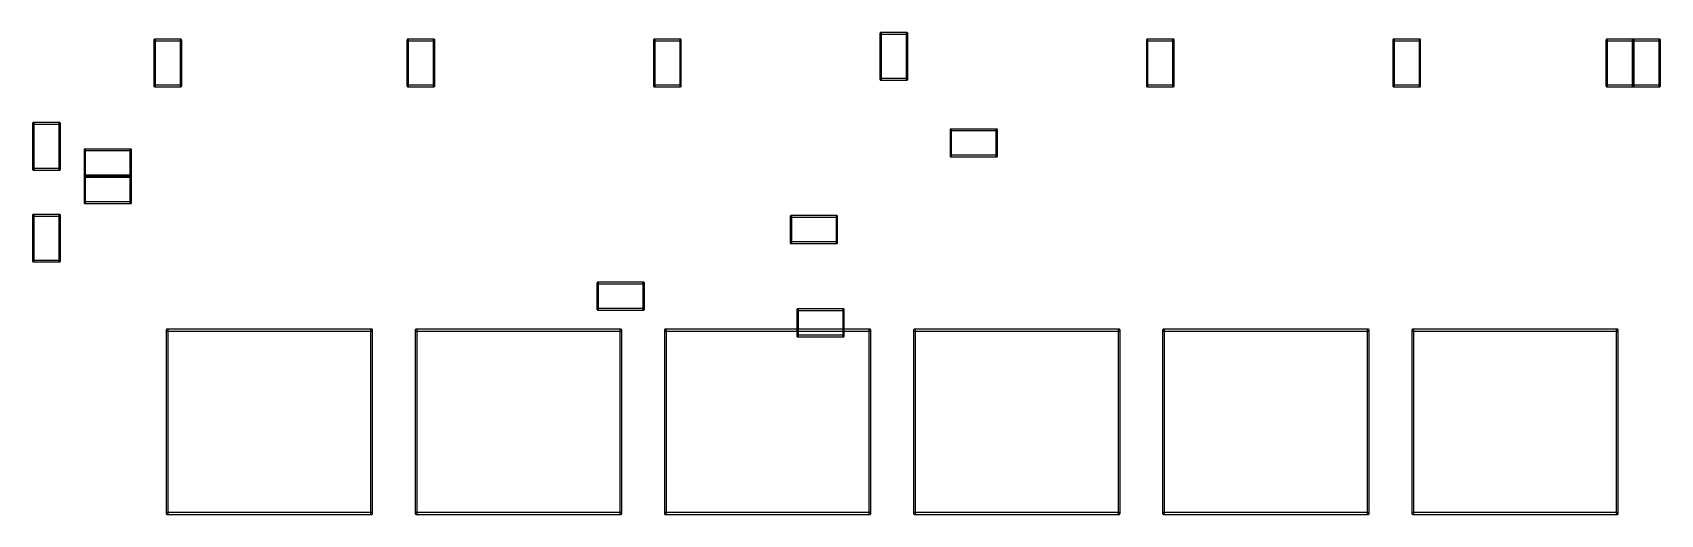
# Model space of a CAD drawing. Extents: x 101 to 225, y -107 to -70.
import ezdxf

# ---------------------------------------------------------------- set-up
doc = ezdxf.new("R2010")
doc.units = 0
doc.layers.add('BLACK', color=7, linetype='CONTINUOUS')

msp = doc.modelspace()

# ---------------------------------------------------------------- linework, layer by layer
at = {"layer": 'BLACK', "linetype": 'CONTINUOUS'}
for p, q in [((165.565, -70.3743), (165.564, -70.386)), ((165.565, -70.3743), (165.564, -70.386)), ((165.564, -70.386), (165.565, -70.3977)), ((165.564, -70.386), (165.564, -73.886)), ((165.569, -70.363), (165.565, -70.3743)), ((165.569, -70.363), (165.565, -70.3743)), ((165.565, -70.3977), (165.569, -70.409)), ((165.574, -70.3527), (165.569, -70.363)), ((165.574, -70.3527), (165.569, -70.363)), ((165.569, -70.409), (165.574, -70.4193)), ((165.582, -70.3436), (165.574, -70.3527)), ((165.582, -70.3436), (165.574, -70.3527)), ((165.574, -70.4193), (165.582, -70.4284)), ((165.591, -70.3361), (165.582, -70.3436)), ((165.591, -70.3361), (165.582, -70.3436)), ((165.582, -70.4284), (165.591, -70.4359)), ((165.601, -70.3306), (165.591, -70.3361)), ((165.601, -70.3306), (165.591, -70.3361)), ((165.591, -70.4359), (165.601, -70.4414)), ((165.612, -70.3272), (165.601, -70.3306)), ((165.612, -70.3272), (165.601, -70.3306)), ((165.601, -70.4414), (165.612, -70.4448)), ((165.624, -70.326), (165.612, -70.3272)), ((165.624, -70.326), (165.612, -70.3272)), ((165.612, -70.4448), (165.624, -70.446)), ((167.624, -70.326), (165.624, -70.326)), ((165.636, -70.3272), (165.624, -70.326)), ((165.624, -70.446), (167.624, -70.446)), ((165.647, -70.3306), (165.636, -70.3272)), ((165.657, -70.3361), (165.647, -70.3306)), ((165.666, -70.3436), (165.657, -70.3361)), ((165.674, -70.3527), (165.666, -70.3436)), ((165.679, -70.363), (165.674, -70.3527)), ((165.683, -70.3743), (165.679, -70.363)), ((165.684, -70.386), (165.683, -70.3743)), ((165.684, -73.886), (165.684, -70.386)), ((167.565, -70.3743), (167.564, -70.386)), ((167.564, -70.386), (167.564, -73.886)), ((167.569, -70.363), (167.565, -70.3743)), ((167.574, -70.3527), (167.569, -70.363)), ((167.582, -70.3436), (167.574, -70.3527)), ((167.591, -70.3361), (167.582, -70.3436)), ((167.601, -70.3306), (167.591, -70.3361)), ((167.612, -70.3272), (167.601, -70.3306)), ((167.624, -70.326), (167.612, -70.3272)), ((167.636, -70.3272), (167.624, -70.326)), ((167.636, -70.3272), (167.624, -70.326)), ((167.624, -70.446), (167.636, -70.4448)), ((167.647, -70.3306), (167.636, -70.3272)), ((167.647, -70.3306), (167.636, -70.3272)), ((167.636, -70.4448), (167.647, -70.4414)), ((167.657, -70.3361), (167.647, -70.3306)), ((167.657, -70.3361), (167.647, -70.3306)), ((167.647, -70.4414), (167.657, -70.4359)), ((167.666, -70.3436), (167.657, -70.3361)), ((167.666, -70.3436), (167.657, -70.3361)), ((167.657, -70.4359), (167.666, -70.4284)), ((167.674, -70.3527), (167.666, -70.3436)), ((167.674, -70.3527), (167.666, -70.3436)), ((167.666, -70.4284), (167.674, -70.4193)), ((167.679, -70.363), (167.674, -70.3527)), ((167.679, -70.363), (167.674, -70.3527)), ((167.674, -70.4193), (167.679, -70.409)), ((167.683, -70.3743), (167.679, -70.363)), ((167.683, -70.3743), (167.679, -70.363)), ((167.679, -70.409), (167.683, -70.3977)), ((167.684, -70.386), (167.683, -70.3743)), ((167.684, -70.386), (167.683, -70.3743)), ((167.683, -70.3977), (167.684, -70.386)), ((167.684, -73.886), (167.684, -70.386)), ((110.193, -70.8823), (110.192, -70.894)), ((110.193, -70.8823), (110.192, -70.894)), ((110.192, -70.894), (110.193, -70.9057)), ((110.192, -70.894), (110.192, -74.394)), ((110.197, -70.871), (110.193, -70.8823)), ((110.197, -70.871), (110.193, -70.8823)), ((110.193, -70.9057), (110.197, -70.917)), ((110.202, -70.8607), (110.197, -70.871)), ((110.202, -70.8607), (110.197, -70.871)), ((110.197, -70.917), (110.202, -70.9273)), ((110.21, -70.8516), (110.202, -70.8607)), ((110.21, -70.8516), (110.202, -70.8607)), ((110.202, -70.9273), (110.21, -70.9364)), ((110.219, -70.8441), (110.21, -70.8516)), ((110.219, -70.8441), (110.21, -70.8516)), ((110.21, -70.9364), (110.219, -70.9439)), ((110.229, -70.8386), (110.219, -70.8441)), ((110.229, -70.8386), (110.219, -70.8441)), ((110.219, -70.9439), (110.229, -70.9494)), ((110.24, -70.8352), (110.229, -70.8386)), ((110.24, -70.8352), (110.229, -70.8386)), ((110.229, -70.9494), (110.24, -70.9528)), ((110.252, -70.834), (110.24, -70.8352)), ((110.252, -70.834), (110.24, -70.8352)), ((110.24, -70.9528), (110.252, -70.954)), ((112.252, -70.834), (110.252, -70.834)), ((110.264, -70.8352), (110.252, -70.834)), ((110.252, -70.954), (112.252, -70.954)), ((110.275, -70.8386), (110.264, -70.8352)), ((110.285, -70.8441), (110.275, -70.8386)), ((110.294, -70.8516), (110.285, -70.8441)), ((110.302, -70.8607), (110.294, -70.8516)), ((110.307, -70.871), (110.302, -70.8607)), ((110.311, -70.8823), (110.307, -70.871)), ((110.312, -70.894), (110.311, -70.8823)), ((110.312, -74.394), (110.312, -70.894)), ((112.193, -70.8823), (112.192, -70.894)), ((112.192, -70.894), (112.192, -74.394)), ((112.197, -70.871), (112.193, -70.8823)), ((112.202, -70.8607), (112.197, -70.871)), ((112.21, -70.8516), (112.202, -70.8607)), ((112.219, -70.8441), (112.21, -70.8516)), ((112.229, -70.8386), (112.219, -70.8441)), ((112.24, -70.8352), (112.229, -70.8386)), ((112.252, -70.834), (112.24, -70.8352)), ((112.264, -70.8352), (112.252, -70.834)), ((112.264, -70.8352), (112.252, -70.834)), ((112.252, -70.954), (112.264, -70.9528)), ((112.275, -70.8386), (112.264, -70.8352)), ((112.275, -70.8386), (112.264, -70.8352)), ((112.264, -70.9528), (112.275, -70.9494)), ((112.285, -70.8441), (112.275, -70.8386)), ((112.285, -70.8441), (112.275, -70.8386)), ((112.275, -70.9494), (112.285, -70.9439)), ((112.294, -70.8516), (112.285, -70.8441)), ((112.294, -70.8516), (112.285, -70.8441)), ((112.285, -70.9439), (112.294, -70.9364)), ((112.302, -70.8607), (112.294, -70.8516)), ((112.302, -70.8607), (112.294, -70.8516)), ((112.294, -70.9364), (112.302, -70.9273)), ((112.307, -70.871), (112.302, -70.8607)), ((112.307, -70.871), (112.302, -70.8607)), ((112.302, -70.9273), (112.307, -70.917)), ((112.311, -70.8823), (112.307, -70.871)), ((112.311, -70.8823), (112.307, -70.871)), ((112.307, -70.917), (112.311, -70.9057)), ((112.312, -70.894), (112.311, -70.8823)), ((112.312, -70.894), (112.311, -70.8823)), ((112.311, -70.9057), (112.312, -70.894)), ((112.312, -74.394), (112.312, -70.894)), ((129.497, -70.8823), (129.496, -70.894)), ((129.497, -70.8823), (129.496, -70.894)), ((129.496, -70.894), (129.497, -70.9057)), ((129.496, -70.894), (129.496, -74.394)), ((129.501, -70.871), (129.497, -70.8823)), ((129.501, -70.871), (129.497, -70.8823)), ((129.497, -70.9057), (129.501, -70.917)), ((129.506, -70.8607), (129.501, -70.871)), ((129.506, -70.8607), (129.501, -70.871)), ((129.501, -70.917), (129.506, -70.9273)), ((129.514, -70.8516), (129.506, -70.8607)), ((129.514, -70.8516), (129.506, -70.8607)), ((129.506, -70.9273), (129.514, -70.9364)), ((129.523, -70.8441), (129.514, -70.8516)), ((129.523, -70.8441), (129.514, -70.8516)), ((129.514, -70.9364), (129.523, -70.9439)), ((129.533, -70.8386), (129.523, -70.8441)), ((129.533, -70.8386), (129.523, -70.8441)), ((129.523, -70.9439), (129.533, -70.9494)), ((129.544, -70.8352), (129.533, -70.8386)), ((129.544, -70.8352), (129.533, -70.8386)), ((129.533, -70.9494), (129.544, -70.9528)), ((129.556, -70.834), (129.544, -70.8352)), ((129.556, -70.834), (129.544, -70.8352)), ((129.544, -70.9528), (129.556, -70.954)), ((131.556, -70.834), (129.556, -70.834)), ((129.568, -70.8352), (129.556, -70.834)), ((129.556, -70.954), (131.556, -70.954)), ((129.579, -70.8386), (129.568, -70.8352)), ((129.589, -70.8441), (129.579, -70.8386)), ((129.598, -70.8516), (129.589, -70.8441)), ((129.606, -70.8607), (129.598, -70.8516)), ((129.611, -70.871), (129.606, -70.8607)), ((129.615, -70.8823), (129.611, -70.871)), ((129.616, -70.894), (129.615, -70.8823)), ((129.616, -74.394), (129.616, -70.894)), ((131.497, -70.8823), (131.496, -70.894)), ((131.496, -70.894), (131.496, -74.394)), ((131.501, -70.871), (131.497, -70.8823)), ((131.506, -70.8607), (131.501, -70.871)), ((131.514, -70.8516), (131.506, -70.8607)), ((131.523, -70.8441), (131.514, -70.8516)), ((131.533, -70.8386), (131.523, -70.8441)), ((131.544, -70.8352), (131.533, -70.8386)), ((131.556, -70.834), (131.544, -70.8352)), ((131.568, -70.8352), (131.556, -70.834)), ((131.568, -70.8352), (131.556, -70.834)), ((131.556, -70.954), (131.568, -70.9528)), ((131.579, -70.8386), (131.568, -70.8352)), ((131.579, -70.8386), (131.568, -70.8352)), ((131.568, -70.9528), (131.579, -70.9494)), ((131.589, -70.8441), (131.579, -70.8386)), ((131.589, -70.8441), (131.579, -70.8386)), ((131.579, -70.9494), (131.589, -70.9439)), ((131.598, -70.8516), (131.589, -70.8441)), ((131.598, -70.8516), (131.589, -70.8441)), ((131.589, -70.9439), (131.598, -70.9364)), ((131.606, -70.8607), (131.598, -70.8516)), ((131.606, -70.8607), (131.598, -70.8516)), ((131.598, -70.9364), (131.606, -70.9273)), ((131.611, -70.871), (131.606, -70.8607)), ((131.611, -70.871), (131.606, -70.8607)), ((131.606, -70.9273), (131.611, -70.917)), ((131.615, -70.8823), (131.611, -70.871)), ((131.615, -70.8823), (131.611, -70.871)), ((131.611, -70.917), (131.615, -70.9057)), ((131.616, -70.894), (131.615, -70.8823)), ((131.616, -70.894), (131.615, -70.8823)), ((131.615, -70.9057), (131.616, -70.894)), ((131.616, -74.394), (131.616, -70.894)), ((148.293, -70.8823), (148.292, -70.894)), ((148.293, -70.8823), (148.292, -70.894)), ((148.292, -70.894), (148.293, -70.9057)), ((148.292, -70.894), (148.292, -74.394)), ((148.297, -70.871), (148.293, -70.8823)), ((148.297, -70.871), (148.293, -70.8823)), ((148.293, -70.9057), (148.297, -70.917)), ((148.302, -70.8607), (148.297, -70.871)), ((148.302, -70.8607), (148.297, -70.871)), ((148.297, -70.917), (148.302, -70.9273)), ((148.31, -70.8516), (148.302, -70.8607)), ((148.31, -70.8516), (148.302, -70.8607)), ((148.302, -70.9273), (148.31, -70.9364)), ((148.319, -70.8441), (148.31, -70.8516)), ((148.319, -70.8441), (148.31, -70.8516)), ((148.31, -70.9364), (148.319, -70.9439)), ((148.329, -70.8386), (148.319, -70.8441)), ((148.329, -70.8386), (148.319, -70.8441)), ((148.319, -70.9439), (148.329, -70.9494)), ((148.34, -70.8352), (148.329, -70.8386)), ((148.34, -70.8352), (148.329, -70.8386)), ((148.329, -70.9494), (148.34, -70.9528)), ((148.352, -70.834), (148.34, -70.8352)), ((148.352, -70.834), (148.34, -70.8352)), ((148.34, -70.9528), (148.352, -70.954)), ((150.352, -70.834), (148.352, -70.834)), ((148.364, -70.8352), (148.352, -70.834)), ((148.352, -70.954), (150.352, -70.954)), ((148.375, -70.8386), (148.364, -70.8352)), ((148.385, -70.8441), (148.375, -70.8386)), ((148.394, -70.8516), (148.385, -70.8441)), ((148.402, -70.8607), (148.394, -70.8516)), ((148.407, -70.871), (148.402, -70.8607)), ((148.411, -70.8823), (148.407, -70.871)), ((148.412, -70.894), (148.411, -70.8823)), ((148.412, -74.394), (148.412, -70.894)), ((150.293, -70.8823), (150.292, -70.894)), ((150.292, -70.894), (150.292, -74.394)), ((150.297, -70.871), (150.293, -70.8823)), ((150.302, -70.8607), (150.297, -70.871)), ((150.31, -70.8516), (150.302, -70.8607)), ((150.319, -70.8441), (150.31, -70.8516)), ((150.329, -70.8386), (150.319, -70.8441)), ((150.34, -70.8352), (150.329, -70.8386)), ((150.352, -70.834), (150.34, -70.8352)), ((150.364, -70.8352), (150.352, -70.834)), ((150.364, -70.8352), (150.352, -70.834)), ((150.352, -70.954), (150.364, -70.9528)), ((150.375, -70.8386), (150.364, -70.8352)), ((150.375, -70.8386), (150.364, -70.8352)), ((150.364, -70.9528), (150.375, -70.9494)), ((150.385, -70.8441), (150.375, -70.8386)), ((150.385, -70.8441), (150.375, -70.8386)), ((150.375, -70.9494), (150.385, -70.9439)), ((150.394, -70.8516), (150.385, -70.8441)), ((150.394, -70.8516), (150.385, -70.8441)), ((150.385, -70.9439), (150.394, -70.9364)), ((150.402, -70.8607), (150.394, -70.8516)), ((150.402, -70.8607), (150.394, -70.8516)), ((150.394, -70.9364), (150.402, -70.9273)), ((150.407, -70.871), (150.402, -70.8607)), ((150.407, -70.871), (150.402, -70.8607)), ((150.402, -70.9273), (150.407, -70.917)), ((150.411, -70.8823), (150.407, -70.871)), ((150.411, -70.8823), (150.407, -70.871)), ((150.407, -70.917), (150.411, -70.9057)), ((150.412, -70.894), (150.411, -70.8823)), ((150.412, -70.894), (150.411, -70.8823)), ((150.411, -70.9057), (150.412, -70.894)), ((150.412, -74.394), (150.412, -70.894)), ((185.885, -70.8823), (185.884, -70.894)), ((185.885, -70.8823), (185.884, -70.894)), ((185.884, -70.894), (185.885, -70.9057)), ((185.884, -70.894), (185.884, -74.394)), ((185.889, -70.871), (185.885, -70.8823)), ((185.889, -70.871), (185.885, -70.8823)), ((185.885, -70.9057), (185.889, -70.917)), ((185.894, -70.8607), (185.889, -70.871)), ((185.894, -70.8607), (185.889, -70.871)), ((185.889, -70.917), (185.894, -70.9273)), ((185.902, -70.8516), (185.894, -70.8607)), ((185.902, -70.8516), (185.894, -70.8607)), ((185.894, -70.9273), (185.902, -70.9364)), ((185.911, -70.8441), (185.902, -70.8516)), ((185.911, -70.8441), (185.902, -70.8516)), ((185.902, -70.9364), (185.911, -70.9439)), ((185.921, -70.8386), (185.911, -70.8441)), ((185.921, -70.8386), (185.911, -70.8441)), ((185.911, -70.9439), (185.921, -70.9494)), ((185.932, -70.8352), (185.921, -70.8386)), ((185.932, -70.8352), (185.921, -70.8386)), ((185.921, -70.9494), (185.932, -70.9528)), ((185.944, -70.834), (185.932, -70.8352)), ((185.944, -70.834), (185.932, -70.8352)), ((185.932, -70.9528), (185.944, -70.954)), ((187.944, -70.834), (185.944, -70.834)), ((185.956, -70.8352), (185.944, -70.834)), ((185.944, -70.954), (187.944, -70.954)), ((185.967, -70.8386), (185.956, -70.8352)), ((185.977, -70.8441), (185.967, -70.8386)), ((185.986, -70.8516), (185.977, -70.8441)), ((185.994, -70.8607), (185.986, -70.8516)), ((185.999, -70.871), (185.994, -70.8607)), ((186.003, -70.8823), (185.999, -70.871)), ((186.004, -70.894), (186.003, -70.8823)), ((186.004, -74.394), (186.004, -70.894)), ((187.885, -70.8823), (187.884, -70.894)), ((187.884, -70.894), (187.884, -74.394)), ((187.889, -70.871), (187.885, -70.8823)), ((187.894, -70.8607), (187.889, -70.871)), ((187.902, -70.8516), (187.894, -70.8607)), ((187.911, -70.8441), (187.902, -70.8516)), ((187.921, -70.8386), (187.911, -70.8441)), ((187.932, -70.8352), (187.921, -70.8386)), ((187.944, -70.834), (187.932, -70.8352)), ((187.956, -70.8352), (187.944, -70.834)), ((187.956, -70.8352), (187.944, -70.834)), ((187.944, -70.954), (187.956, -70.9528)), ((187.967, -70.8386), (187.956, -70.8352)), ((187.967, -70.8386), (187.956, -70.8352)), ((187.956, -70.9528), (187.967, -70.9494)), ((187.977, -70.8441), (187.967, -70.8386)), ((187.977, -70.8441), (187.967, -70.8386)), ((187.967, -70.9494), (187.977, -70.9439)), ((187.986, -70.8516), (187.977, -70.8441)), ((187.986, -70.8516), (187.977, -70.8441)), ((187.977, -70.9439), (187.986, -70.9364)), ((187.994, -70.8607), (187.986, -70.8516)), ((187.994, -70.8607), (187.986, -70.8516)), ((187.986, -70.9364), (187.994, -70.9273)), ((187.999, -70.871), (187.994, -70.8607)), ((187.999, -70.871), (187.994, -70.8607)), ((187.994, -70.9273), (187.999, -70.917)), ((188.003, -70.8823), (187.999, -70.871)), ((188.003, -70.8823), (187.999, -70.871)), ((187.999, -70.917), (188.003, -70.9057)), ((188.004, -70.894), (188.003, -70.8823)), ((188.004, -70.894), (188.003, -70.8823)), ((188.003, -70.9057), (188.004, -70.894)), ((188.004, -74.394), (188.004, -70.894)), ((204.681, -70.8823), (204.68, -70.894)), ((204.681, -70.8823), (204.68, -70.894)), ((204.68, -70.894), (204.681, -70.9057)), ((204.68, -70.894), (204.68, -74.394)), ((204.685, -70.871), (204.681, -70.8823)), ((204.685, -70.871), (204.681, -70.8823)), ((204.681, -70.9057), (204.685, -70.917)), ((204.69, -70.8607), (204.685, -70.871)), ((204.69, -70.8607), (204.685, -70.871)), ((204.685, -70.917), (204.69, -70.9273)), ((204.698, -70.8516), (204.69, -70.8607)), ((204.698, -70.8516), (204.69, -70.8607)), ((204.69, -70.9273), (204.698, -70.9364)), ((204.707, -70.8441), (204.698, -70.8516)), ((204.707, -70.8441), (204.698, -70.8516)), ((204.698, -70.9364), (204.707, -70.9439)), ((204.717, -70.8386), (204.707, -70.8441)), ((204.717, -70.8386), (204.707, -70.8441)), ((204.707, -70.9439), (204.717, -70.9494)), ((204.728, -70.8352), (204.717, -70.8386)), ((204.728, -70.8352), (204.717, -70.8386)), ((204.717, -70.9494), (204.728, -70.9528)), ((204.74, -70.834), (204.728, -70.8352)), ((204.74, -70.834), (204.728, -70.8352)), ((204.728, -70.9528), (204.74, -70.954)), ((206.74, -70.834), (204.74, -70.834)), ((204.752, -70.8352), (204.74, -70.834)), ((204.74, -70.954), (206.74, -70.954)), ((204.763, -70.8386), (204.752, -70.8352)), ((204.773, -70.8441), (204.763, -70.8386)), ((204.782, -70.8516), (204.773, -70.8441)), ((204.79, -70.8607), (204.782, -70.8516)), ((204.795, -70.871), (204.79, -70.8607)), ((204.799, -70.8823), (204.795, -70.871)), ((204.8, -70.894), (204.799, -70.8823)), ((204.8, -74.394), (204.8, -70.894)), ((206.681, -70.8823), (206.68, -70.894)), ((206.68, -70.894), (206.68, -74.394)), ((206.685, -70.871), (206.681, -70.8823)), ((206.69, -70.8607), (206.685, -70.871)), ((206.698, -70.8516), (206.69, -70.8607)), ((206.707, -70.8441), (206.698, -70.8516)), ((206.717, -70.8386), (206.707, -70.8441)), ((206.728, -70.8352), (206.717, -70.8386)), ((206.74, -70.834), (206.728, -70.8352)), ((206.752, -70.8352), (206.74, -70.834)), ((206.752, -70.8352), (206.74, -70.834)), ((206.74, -70.954), (206.752, -70.9528)), ((206.763, -70.8386), (206.752, -70.8352)), ((206.763, -70.8386), (206.752, -70.8352)), ((206.752, -70.9528), (206.763, -70.9494)), ((206.773, -70.8441), (206.763, -70.8386)), ((206.773, -70.8441), (206.763, -70.8386)), ((206.763, -70.9494), (206.773, -70.9439)), ((206.782, -70.8516), (206.773, -70.8441)), ((206.782, -70.8516), (206.773, -70.8441)), ((206.773, -70.9439), (206.782, -70.9364)), ((206.79, -70.8607), (206.782, -70.8516)), ((206.79, -70.8607), (206.782, -70.8516)), ((206.782, -70.9364), (206.79, -70.9273)), ((206.795, -70.871), (206.79, -70.8607)), ((206.795, -70.871), (206.79, -70.8607)), ((206.79, -70.9273), (206.795, -70.917)), ((206.799, -70.8823), (206.795, -70.871)), ((206.799, -70.8823), (206.795, -70.871)), ((206.795, -70.917), (206.799, -70.9057)), ((206.8, -70.894), (206.799, -70.8823)), ((206.8, -70.894), (206.799, -70.8823)), ((206.799, -70.9057), (206.8, -70.894)), ((206.8, -74.394), (206.8, -70.894)), ((220.937, -70.8823), (220.936, -70.894)), ((220.937, -70.8823), (220.936, -70.894)), ((220.936, -70.894), (220.937, -70.9057)), ((220.936, -70.894), (220.936, -74.394)), ((220.941, -70.871), (220.937, -70.8823)), ((220.941, -70.871), (220.937, -70.8823)), ((220.937, -70.9057), (220.941, -70.917)), ((220.946, -70.8607), (220.941, -70.871)), ((220.946, -70.8607), (220.941, -70.871)), ((220.941, -70.917), (220.946, -70.9273)), ((220.954, -70.8516), (220.946, -70.8607)), ((220.954, -70.8516), (220.946, -70.8607)), ((220.946, -70.9273), (220.954, -70.9364)), ((220.963, -70.8441), (220.954, -70.8516)), ((220.963, -70.8441), (220.954, -70.8516)), ((220.954, -70.9364), (220.963, -70.9439)), ((220.973, -70.8386), (220.963, -70.8441)), ((220.973, -70.8386), (220.963, -70.8441)), ((220.963, -70.9439), (220.973, -70.9494)), ((220.984, -70.8352), (220.973, -70.8386)), ((220.984, -70.8352), (220.973, -70.8386)), ((220.973, -70.9494), (220.984, -70.9528)), ((220.996, -70.834), (220.984, -70.8352)), ((220.996, -70.834), (220.984, -70.8352)), ((220.984, -70.9528), (220.996, -70.954)), ((222.996, -70.834), (220.996, -70.834)), ((221.008, -70.8352), (220.996, -70.834)), ((220.996, -70.954), (222.996, -70.954)), ((221.019, -70.8386), (221.008, -70.8352)), ((221.029, -70.8441), (221.019, -70.8386)), ((221.038, -70.8516), (221.029, -70.8441)), ((221.046, -70.8607), (221.038, -70.8516)), ((221.051, -70.871), (221.046, -70.8607)), ((221.055, -70.8823), (221.051, -70.871)), ((221.056, -70.894), (221.055, -70.8823)), ((221.056, -74.394), (221.056, -70.894)), ((222.937, -70.8823), (222.936, -70.894)), ((222.936, -70.894), (222.936, -74.394)), ((222.941, -70.871), (222.937, -70.8823)), ((222.946, -70.8607), (222.941, -70.871)), ((222.954, -70.8516), (222.946, -70.8607)), ((222.963, -70.8441), (222.954, -70.8516)), ((222.973, -70.8386), (222.963, -70.8441)), ((222.969, -70.8823), (222.968, -70.894)), ((222.969, -70.8823), (222.968, -70.894)), ((222.968, -70.894), (222.969, -70.9057)), ((222.968, -70.894), (222.968, -74.394)), ((222.973, -70.871), (222.969, -70.8823)), ((222.973, -70.871), (222.969, -70.8823)), ((222.969, -70.9057), (222.973, -70.917)), ((222.984, -70.8352), (222.973, -70.8386)), ((222.978, -70.8607), (222.973, -70.871)), ((222.978, -70.8607), (222.973, -70.871)), ((222.973, -70.917), (222.978, -70.9273)), ((222.986, -70.8516), (222.978, -70.8607)), ((222.986, -70.8516), (222.978, -70.8607)), ((222.978, -70.9273), (222.986, -70.9364)), ((222.996, -70.834), (222.984, -70.8352)), ((222.995, -70.8441), (222.986, -70.8516)), ((222.995, -70.8441), (222.986, -70.8516)), ((222.986, -70.9364), (222.995, -70.9439)), ((223.005, -70.8386), (222.995, -70.8441)), ((223.005, -70.8386), (222.995, -70.8441)), ((222.995, -70.9439), (223.005, -70.9494)), ((223.008, -70.8352), (222.996, -70.834)), ((223.008, -70.8352), (222.996, -70.834)), ((222.996, -70.954), (223.008, -70.9528)), ((223.016, -70.8352), (223.005, -70.8386)), ((223.016, -70.8352), (223.005, -70.8386)), ((223.005, -70.9494), (223.016, -70.9528)), ((223.019, -70.8386), (223.008, -70.8352)), ((223.019, -70.8386), (223.008, -70.8352)), ((223.008, -70.9528), (223.019, -70.9494)), ((223.028, -70.834), (223.016, -70.8352)), ((223.028, -70.834), (223.016, -70.8352)), ((223.016, -70.9528), (223.028, -70.954)), ((223.029, -70.8441), (223.019, -70.8386)), ((223.029, -70.8441), (223.019, -70.8386)), ((223.019, -70.9494), (223.029, -70.9439)), ((225.028, -70.834), (223.028, -70.834)), ((223.04, -70.8352), (223.028, -70.834)), ((223.028, -70.954), (225.028, -70.954)), ((223.038, -70.8516), (223.029, -70.8441)), ((223.038, -70.8516), (223.029, -70.8441)), ((223.029, -70.9439), (223.038, -70.9364)), ((223.046, -70.8607), (223.038, -70.8516)), ((223.046, -70.8607), (223.038, -70.8516)), ((223.038, -70.9364), (223.046, -70.9273)), ((223.051, -70.8386), (223.04, -70.8352)), ((223.051, -70.871), (223.046, -70.8607)), ((223.051, -70.871), (223.046, -70.8607)), ((223.046, -70.9273), (223.051, -70.917)), ((223.061, -70.8441), (223.051, -70.8386)), ((223.055, -70.8823), (223.051, -70.871)), ((223.055, -70.8823), (223.051, -70.871)), ((223.051, -70.917), (223.055, -70.9057)), ((223.056, -70.894), (223.055, -70.8823)), ((223.056, -70.894), (223.055, -70.8823)), ((223.055, -70.9057), (223.056, -70.894)), ((223.056, -74.394), (223.056, -70.894)), ((223.07, -70.8516), (223.061, -70.8441)), ((223.078, -70.8607), (223.07, -70.8516)), ((223.083, -70.871), (223.078, -70.8607)), ((223.087, -70.8823), (223.083, -70.871)), ((223.088, -70.894), (223.087, -70.8823)), ((223.088, -74.394), (223.088, -70.894)), ((224.969, -70.8823), (224.968, -70.894)), ((224.968, -70.894), (224.968, -74.394)), ((224.973, -70.871), (224.969, -70.8823)), ((224.978, -70.8607), (224.973, -70.871)), ((224.986, -70.8516), (224.978, -70.8607)), ((224.995, -70.8441), (224.986, -70.8516)), ((225.005, -70.8386), (224.995, -70.8441)), ((225.016, -70.8352), (225.005, -70.8386)), ((225.028, -70.834), (225.016, -70.8352)), ((225.04, -70.8352), (225.028, -70.834)), ((225.04, -70.8352), (225.028, -70.834)), ((225.028, -70.954), (225.04, -70.9528)), ((225.051, -70.8386), (225.04, -70.8352)), ((225.051, -70.8386), (225.04, -70.8352)), ((225.04, -70.9528), (225.051, -70.9494)), ((225.061, -70.8441), (225.051, -70.8386)), ((225.061, -70.8441), (225.051, -70.8386)), ((225.051, -70.9494), (225.061, -70.9439)), ((225.07, -70.8516), (225.061, -70.8441)), ((225.07, -70.8516), (225.061, -70.8441)), ((225.061, -70.9439), (225.07, -70.9364)), ((225.078, -70.8607), (225.07, -70.8516)), ((225.078, -70.8607), (225.07, -70.8516)), ((225.07, -70.9364), (225.078, -70.9273)), ((225.083, -70.871), (225.078, -70.8607)), ((225.083, -70.871), (225.078, -70.8607)), ((225.078, -70.9273), (225.083, -70.917)), ((225.087, -70.8823), (225.083, -70.871)), ((225.087, -70.8823), (225.083, -70.871)), ((225.083, -70.917), (225.087, -70.9057)), ((225.088, -70.894), (225.087, -70.8823)), ((225.088, -70.894), (225.087, -70.8823)), ((225.087, -70.9057), (225.088, -70.894)), ((225.088, -74.394), (225.088, -70.894)), ((110.193, -74.3823), (110.192, -74.394)), ((110.192, -74.394), (110.193, -74.4057)), ((110.192, -74.394), (110.193, -74.4057)), ((110.197, -74.371), (110.193, -74.3823)), ((110.193, -74.4057), (110.197, -74.417)), ((110.193, -74.4057), (110.197, -74.417)), ((110.202, -74.3607), (110.197, -74.371)), ((110.197, -74.417), (110.202, -74.4273)), ((110.197, -74.417), (110.202, -74.4273)), ((110.21, -74.3516), (110.202, -74.3607)), ((110.202, -74.4273), (110.21, -74.4364)), ((110.202, -74.4273), (110.21, -74.4364)), ((110.219, -74.3441), (110.21, -74.3516)), ((110.21, -74.4364), (110.219, -74.4439)), ((110.21, -74.4364), (110.219, -74.4439)), ((110.229, -74.3386), (110.219, -74.3441)), ((110.219, -74.4439), (110.229, -74.4494)), ((110.219, -74.4439), (110.229, -74.4494)), ((110.24, -74.3352), (110.229, -74.3386)), ((110.229, -74.4494), (110.24, -74.4528)), ((110.229, -74.4494), (110.24, -74.4528)), ((110.252, -74.334), (110.24, -74.3352)), ((110.24, -74.4528), (110.252, -74.454)), ((110.24, -74.4528), (110.252, -74.454)), ((112.252, -74.334), (110.252, -74.334)), ((110.252, -74.454), (110.264, -74.4528)), ((110.252, -74.454), (112.252, -74.454)), ((110.264, -74.4528), (110.275, -74.4494)), ((110.275, -74.4494), (110.285, -74.4439)), ((110.285, -74.4439), (110.294, -74.4364)), ((110.294, -74.4364), (110.302, -74.4273)), ((110.302, -74.4273), (110.307, -74.417)), ((110.307, -74.417), (110.311, -74.4057)), ((110.311, -74.4057), (110.312, -74.394)), ((112.192, -74.394), (112.193, -74.4057)), ((112.193, -74.4057), (112.197, -74.417)), ((112.197, -74.417), (112.202, -74.4273)), ((112.202, -74.4273), (112.21, -74.4364)), ((112.21, -74.4364), (112.219, -74.4439)), ((112.219, -74.4439), (112.229, -74.4494)), ((112.229, -74.4494), (112.24, -74.4528)), ((112.24, -74.4528), (112.252, -74.454)), ((112.264, -74.3352), (112.252, -74.334)), ((112.252, -74.454), (112.264, -74.4528)), ((112.252, -74.454), (112.264, -74.4528)), ((112.275, -74.3386), (112.264, -74.3352)), ((112.264, -74.4528), (112.275, -74.4494)), ((112.264, -74.4528), (112.275, -74.4494)), ((112.285, -74.3441), (112.275, -74.3386)), ((112.275, -74.4494), (112.285, -74.4439)), ((112.275, -74.4494), (112.285, -74.4439)), ((112.294, -74.3516), (112.285, -74.3441)), ((112.285, -74.4439), (112.294, -74.4364)), ((112.285, -74.4439), (112.294, -74.4364)), ((112.302, -74.3607), (112.294, -74.3516)), ((112.294, -74.4364), (112.302, -74.4273)), ((112.294, -74.4364), (112.302, -74.4273)), ((112.307, -74.371), (112.302, -74.3607)), ((112.302, -74.4273), (112.307, -74.417)), ((112.302, -74.4273), (112.307, -74.417)), ((112.311, -74.3823), (112.307, -74.371)), ((112.307, -74.417), (112.311, -74.4057)), ((112.307, -74.417), (112.311, -74.4057)), ((112.312, -74.394), (112.311, -74.3823)), ((112.311, -74.4057), (112.312, -74.394)), ((112.311, -74.4057), (112.312, -74.394)), ((129.497, -74.3823), (129.496, -74.394)), ((129.496, -74.394), (129.497, -74.4057)), ((129.496, -74.394), (129.497, -74.4057)), ((129.501, -74.371), (129.497, -74.3823)), ((129.497, -74.4057), (129.501, -74.417)), ((129.497, -74.4057), (129.501, -74.417)), ((129.506, -74.3607), (129.501, -74.371)), ((129.501, -74.417), (129.506, -74.4273)), ((129.501, -74.417), (129.506, -74.4273)), ((129.514, -74.3516), (129.506, -74.3607)), ((129.506, -74.4273), (129.514, -74.4364)), ((129.506, -74.4273), (129.514, -74.4364)), ((129.523, -74.3441), (129.514, -74.3516)), ((129.514, -74.4364), (129.523, -74.4439)), ((129.514, -74.4364), (129.523, -74.4439)), ((129.533, -74.3386), (129.523, -74.3441)), ((129.523, -74.4439), (129.533, -74.4494)), ((129.523, -74.4439), (129.533, -74.4494)), ((129.544, -74.3352), (129.533, -74.3386)), ((129.533, -74.4494), (129.544, -74.4528)), ((129.533, -74.4494), (129.544, -74.4528)), ((129.556, -74.334), (129.544, -74.3352)), ((129.544, -74.4528), (129.556, -74.454)), ((129.544, -74.4528), (129.556, -74.454)), ((131.556, -74.334), (129.556, -74.334)), ((129.556, -74.454), (129.568, -74.4528)), ((129.556, -74.454), (131.556, -74.454)), ((129.568, -74.4528), (129.579, -74.4494)), ((129.579, -74.4494), (129.589, -74.4439)), ((129.589, -74.4439), (129.598, -74.4364)), ((129.598, -74.4364), (129.606, -74.4273)), ((129.606, -74.4273), (129.611, -74.417)), ((129.611, -74.417), (129.615, -74.4057)), ((129.615, -74.4057), (129.616, -74.394)), ((131.496, -74.394), (131.497, -74.4057)), ((131.497, -74.4057), (131.501, -74.417)), ((131.501, -74.417), (131.506, -74.4273)), ((131.506, -74.4273), (131.514, -74.4364)), ((131.514, -74.4364), (131.523, -74.4439)), ((131.523, -74.4439), (131.533, -74.4494)), ((131.533, -74.4494), (131.544, -74.4528)), ((131.544, -74.4528), (131.556, -74.454)), ((131.568, -74.3352), (131.556, -74.334)), ((131.556, -74.454), (131.568, -74.4528)), ((131.556, -74.454), (131.568, -74.4528)), ((131.579, -74.3386), (131.568, -74.3352)), ((131.568, -74.4528), (131.579, -74.4494)), ((131.568, -74.4528), (131.579, -74.4494)), ((131.589, -74.3441), (131.579, -74.3386)), ((131.579, -74.4494), (131.589, -74.4439)), ((131.579, -74.4494), (131.589, -74.4439)), ((131.598, -74.3516), (131.589, -74.3441)), ((131.589, -74.4439), (131.598, -74.4364)), ((131.589, -74.4439), (131.598, -74.4364)), ((131.606, -74.3607), (131.598, -74.3516)), ((131.598, -74.4364), (131.606, -74.4273)), ((131.598, -74.4364), (131.606, -74.4273)), ((131.611, -74.371), (131.606, -74.3607)), ((131.606, -74.4273), (131.611, -74.417)), ((131.606, -74.4273), (131.611, -74.417)), ((131.615, -74.3823), (131.611, -74.371)), ((131.611, -74.417), (131.615, -74.4057)), ((131.611, -74.417), (131.615, -74.4057)), ((131.616, -74.394), (131.615, -74.3823)), ((131.615, -74.4057), (131.616, -74.394)), ((131.615, -74.4057), (131.616, -74.394)), ((148.293, -74.3823), (148.292, -74.394)), ((148.292, -74.394), (148.293, -74.4057)), ((148.292, -74.394), (148.293, -74.4057)), ((148.297, -74.371), (148.293, -74.3823)), ((148.293, -74.4057), (148.297, -74.417)), ((148.293, -74.4057), (148.297, -74.417)), ((148.302, -74.3607), (148.297, -74.371)), ((148.297, -74.417), (148.302, -74.4273)), ((148.297, -74.417), (148.302, -74.4273)), ((148.31, -74.3516), (148.302, -74.3607)), ((148.302, -74.4273), (148.31, -74.4364)), ((148.302, -74.4273), (148.31, -74.4364)), ((148.319, -74.3441), (148.31, -74.3516)), ((148.31, -74.4364), (148.319, -74.4439)), ((148.31, -74.4364), (148.319, -74.4439)), ((148.329, -74.3386), (148.319, -74.3441)), ((148.319, -74.4439), (148.329, -74.4494)), ((148.319, -74.4439), (148.329, -74.4494)), ((148.34, -74.3352), (148.329, -74.3386)), ((148.329, -74.4494), (148.34, -74.4528)), ((148.329, -74.4494), (148.34, -74.4528)), ((148.352, -74.334), (148.34, -74.3352)), ((148.34, -74.4528), (148.352, -74.454)), ((148.34, -74.4528), (148.352, -74.454)), ((150.352, -74.334), (148.352, -74.334)), ((148.352, -74.454), (148.364, -74.4528)), ((148.352, -74.454), (150.352, -74.454)), ((148.364, -74.4528), (148.375, -74.4494)), ((148.375, -74.4494), (148.385, -74.4439)), ((148.385, -74.4439), (148.394, -74.4364)), ((148.394, -74.4364), (148.402, -74.4273)), ((148.402, -74.4273), (148.407, -74.417)), ((148.407, -74.417), (148.411, -74.4057)), ((148.411, -74.4057), (148.412, -74.394)), ((150.292, -74.394), (150.293, -74.4057)), ((150.293, -74.4057), (150.297, -74.417)), ((150.297, -74.417), (150.302, -74.4273)), ((150.302, -74.4273), (150.31, -74.4364)), ((150.31, -74.4364), (150.319, -74.4439)), ((150.319, -74.4439), (150.329, -74.4494)), ((150.329, -74.4494), (150.34, -74.4528)), ((150.34, -74.4528), (150.352, -74.454)), ((150.364, -74.3352), (150.352, -74.334)), ((150.352, -74.454), (150.364, -74.4528)), ((150.352, -74.454), (150.364, -74.4528)), ((150.375, -74.3386), (150.364, -74.3352)), ((150.364, -74.4528), (150.375, -74.4494)), ((150.364, -74.4528), (150.375, -74.4494)), ((150.385, -74.3441), (150.375, -74.3386)), ((150.375, -74.4494), (150.385, -74.4439)), ((150.375, -74.4494), (150.385, -74.4439)), ((150.394, -74.3516), (150.385, -74.3441)), ((150.385, -74.4439), (150.394, -74.4364)), ((150.385, -74.4439), (150.394, -74.4364)), ((150.402, -74.3607), (150.394, -74.3516)), ((150.394, -74.4364), (150.402, -74.4273)), ((150.394, -74.4364), (150.402, -74.4273)), ((150.407, -74.371), (150.402, -74.3607)), ((150.402, -74.4273), (150.407, -74.417)), ((150.402, -74.4273), (150.407, -74.417)), ((150.411, -74.3823), (150.407, -74.371)), ((150.407, -74.417), (150.411, -74.4057)), ((150.407, -74.417), (150.411, -74.4057)), ((150.412, -74.394), (150.411, -74.3823)), ((150.411, -74.4057), (150.412, -74.394)), ((150.411, -74.4057), (150.412, -74.394)), ((165.565, -73.8743), (165.564, -73.886)), ((165.564, -73.886), (165.565, -73.8977)), ((165.564, -73.886), (165.565, -73.8977)), ((165.569, -73.863), (165.565, -73.8743)), ((165.565, -73.8977), (165.569, -73.909)), ((165.565, -73.8977), (165.569, -73.909)), ((165.574, -73.8527), (165.569, -73.863)), ((165.569, -73.909), (165.574, -73.9193)), ((165.569, -73.909), (165.574, -73.9193)), ((165.582, -73.8436), (165.574, -73.8527)), ((165.574, -73.9193), (165.582, -73.9284)), ((165.574, -73.9193), (165.582, -73.9284)), ((165.591, -73.8361), (165.582, -73.8436)), ((165.582, -73.9284), (165.591, -73.9359)), ((165.582, -73.9284), (165.591, -73.9359)), ((165.601, -73.8306), (165.591, -73.8361)), ((165.591, -73.9359), (165.601, -73.9414)), ((165.591, -73.9359), (165.601, -73.9414)), ((165.612, -73.8272), (165.601, -73.8306)), ((165.601, -73.9414), (165.612, -73.9448)), ((165.601, -73.9414), (165.612, -73.9448)), ((165.624, -73.826), (165.612, -73.8272)), ((165.612, -73.9448), (165.624, -73.946)), ((165.612, -73.9448), (165.624, -73.946)), ((167.624, -73.826), (165.624, -73.826)), ((165.624, -73.946), (165.636, -73.9448)), ((165.624, -73.946), (167.624, -73.946)), ((165.636, -73.9448), (165.647, -73.9414)), ((165.647, -73.9414), (165.657, -73.9359)), ((165.657, -73.9359), (165.666, -73.9284)), ((165.666, -73.9284), (165.674, -73.9193)), ((165.674, -73.9193), (165.679, -73.909)), ((165.679, -73.909), (165.683, -73.8977)), ((165.683, -73.8977), (165.684, -73.886)), ((167.564, -73.886), (167.565, -73.8977)), ((167.565, -73.8977), (167.569, -73.909)), ((167.569, -73.909), (167.574, -73.9193)), ((167.574, -73.9193), (167.582, -73.9284)), ((167.582, -73.9284), (167.591, -73.9359)), ((167.591, -73.9359), (167.601, -73.9414)), ((167.601, -73.9414), (167.612, -73.9448)), ((167.612, -73.9448), (167.624, -73.946)), ((167.636, -73.8272), (167.624, -73.826)), ((167.624, -73.946), (167.636, -73.9448)), ((167.624, -73.946), (167.636, -73.9448)), ((167.647, -73.8306), (167.636, -73.8272)), ((167.636, -73.9448), (167.647, -73.9414)), ((167.636, -73.9448), (167.647, -73.9414)), ((167.657, -73.8361), (167.647, -73.8306)), ((167.647, -73.9414), (167.657, -73.9359)), ((167.647, -73.9414), (167.657, -73.9359)), ((167.666, -73.8436), (167.657, -73.8361)), ((167.657, -73.9359), (167.666, -73.9284)), ((167.657, -73.9359), (167.666, -73.9284)), ((167.674, -73.8527), (167.666, -73.8436)), ((167.666, -73.9284), (167.674, -73.9193)), ((167.666, -73.9284), (167.674, -73.9193)), ((167.679, -73.863), (167.674, -73.8527)), ((167.674, -73.9193), (167.679, -73.909)), ((167.674, -73.9193), (167.679, -73.909)), ((167.683, -73.8743), (167.679, -73.863)), ((167.679, -73.909), (167.683, -73.8977)), ((167.679, -73.909), (167.683, -73.8977)), ((167.684, -73.886), (167.683, -73.8743)), ((167.683, -73.8977), (167.684, -73.886)), ((167.683, -73.8977), (167.684, -73.886)), ((185.885, -74.3823), (185.884, -74.394)), ((185.884, -74.394), (185.885, -74.4057)), ((185.884, -74.394), (185.885, -74.4057)), ((185.889, -74.371), (185.885, -74.3823)), ((185.885, -74.4057), (185.889, -74.417)), ((185.885, -74.4057), (185.889, -74.417)), ((185.894, -74.3607), (185.889, -74.371)), ((185.889, -74.417), (185.894, -74.4273)), ((185.889, -74.417), (185.894, -74.4273)), ((185.902, -74.3516), (185.894, -74.3607)), ((185.894, -74.4273), (185.902, -74.4364)), ((185.894, -74.4273), (185.902, -74.4364)), ((185.911, -74.3441), (185.902, -74.3516)), ((185.902, -74.4364), (185.911, -74.4439)), ((185.902, -74.4364), (185.911, -74.4439)), ((185.921, -74.3386), (185.911, -74.3441)), ((185.911, -74.4439), (185.921, -74.4494)), ((185.911, -74.4439), (185.921, -74.4494)), ((185.932, -74.3352), (185.921, -74.3386)), ((185.921, -74.4494), (185.932, -74.4528)), ((185.921, -74.4494), (185.932, -74.4528)), ((185.944, -74.334), (185.932, -74.3352)), ((185.932, -74.4528), (185.944, -74.454)), ((185.932, -74.4528), (185.944, -74.454)), ((187.944, -74.334), (185.944, -74.334)), ((185.944, -74.454), (185.956, -74.4528)), ((185.944, -74.454), (187.944, -74.454)), ((185.956, -74.4528), (185.967, -74.4494)), ((185.967, -74.4494), (185.977, -74.4439)), ((185.977, -74.4439), (185.986, -74.4364)), ((185.986, -74.4364), (185.994, -74.4273)), ((185.994, -74.4273), (185.999, -74.417)), ((185.999, -74.417), (186.003, -74.4057)), ((186.003, -74.4057), (186.004, -74.394)), ((187.884, -74.394), (187.885, -74.4057)), ((187.885, -74.4057), (187.889, -74.417)), ((187.889, -74.417), (187.894, -74.4273)), ((187.894, -74.4273), (187.902, -74.4364)), ((187.902, -74.4364), (187.911, -74.4439)), ((187.911, -74.4439), (187.921, -74.4494)), ((187.921, -74.4494), (187.932, -74.4528)), ((187.932, -74.4528), (187.944, -74.454)), ((187.956, -74.3352), (187.944, -74.334)), ((187.944, -74.454), (187.956, -74.4528)), ((187.944, -74.454), (187.956, -74.4528)), ((187.967, -74.3386), (187.956, -74.3352)), ((187.956, -74.4528), (187.967, -74.4494)), ((187.956, -74.4528), (187.967, -74.4494)), ((187.977, -74.3441), (187.967, -74.3386)), ((187.967, -74.4494), (187.977, -74.4439)), ((187.967, -74.4494), (187.977, -74.4439)), ((187.986, -74.3516), (187.977, -74.3441)), ((187.977, -74.4439), (187.986, -74.4364)), ((187.977, -74.4439), (187.986, -74.4364)), ((187.994, -74.3607), (187.986, -74.3516)), ((187.986, -74.4364), (187.994, -74.4273)), ((187.986, -74.4364), (187.994, -74.4273)), ((187.999, -74.371), (187.994, -74.3607)), ((187.994, -74.4273), (187.999, -74.417)), ((187.994, -74.4273), (187.999, -74.417)), ((188.003, -74.3823), (187.999, -74.371)), ((187.999, -74.417), (188.003, -74.4057)), ((187.999, -74.417), (188.003, -74.4057)), ((188.004, -74.394), (188.003, -74.3823)), ((188.003, -74.4057), (188.004, -74.394)), ((188.003, -74.4057), (188.004, -74.394)), ((204.681, -74.3823), (204.68, -74.394)), ((204.68, -74.394), (204.681, -74.4057)), ((204.68, -74.394), (204.681, -74.4057)), ((204.685, -74.371), (204.681, -74.3823)), ((204.681, -74.4057), (204.685, -74.417)), ((204.681, -74.4057), (204.685, -74.417)), ((204.69, -74.3607), (204.685, -74.371)), ((204.685, -74.417), (204.69, -74.4273)), ((204.685, -74.417), (204.69, -74.4273)), ((204.698, -74.3516), (204.69, -74.3607)), ((204.69, -74.4273), (204.698, -74.4364)), ((204.69, -74.4273), (204.698, -74.4364)), ((204.707, -74.3441), (204.698, -74.3516)), ((204.698, -74.4364), (204.707, -74.4439)), ((204.698, -74.4364), (204.707, -74.4439)), ((204.717, -74.3386), (204.707, -74.3441)), ((204.707, -74.4439), (204.717, -74.4494)), ((204.707, -74.4439), (204.717, -74.4494)), ((204.728, -74.3352), (204.717, -74.3386)), ((204.717, -74.4494), (204.728, -74.4528)), ((204.717, -74.4494), (204.728, -74.4528)), ((204.74, -74.334), (204.728, -74.3352)), ((204.728, -74.4528), (204.74, -74.454)), ((204.728, -74.4528), (204.74, -74.454)), ((206.74, -74.334), (204.74, -74.334)), ((204.74, -74.454), (204.752, -74.4528)), ((204.74, -74.454), (206.74, -74.454)), ((204.752, -74.4528), (204.763, -74.4494)), ((204.763, -74.4494), (204.773, -74.4439)), ((204.773, -74.4439), (204.782, -74.4364)), ((204.782, -74.4364), (204.79, -74.4273)), ((204.79, -74.4273), (204.795, -74.417)), ((204.795, -74.417), (204.799, -74.4057)), ((204.799, -74.4057), (204.8, -74.394)), ((206.68, -74.394), (206.681, -74.4057)), ((206.681, -74.4057), (206.685, -74.417)), ((206.685, -74.417), (206.69, -74.4273)), ((206.69, -74.4273), (206.698, -74.4364)), ((206.698, -74.4364), (206.707, -74.4439)), ((206.707, -74.4439), (206.717, -74.4494)), ((206.717, -74.4494), (206.728, -74.4528)), ((206.728, -74.4528), (206.74, -74.454)), ((206.752, -74.3352), (206.74, -74.334)), ((206.74, -74.454), (206.752, -74.4528)), ((206.74, -74.454), (206.752, -74.4528)), ((206.763, -74.3386), (206.752, -74.3352)), ((206.752, -74.4528), (206.763, -74.4494)), ((206.752, -74.4528), (206.763, -74.4494)), ((206.773, -74.3441), (206.763, -74.3386)), ((206.763, -74.4494), (206.773, -74.4439)), ((206.763, -74.4494), (206.773, -74.4439)), ((206.782, -74.3516), (206.773, -74.3441)), ((206.773, -74.4439), (206.782, -74.4364)), ((206.773, -74.4439), (206.782, -74.4364)), ((206.79, -74.3607), (206.782, -74.3516)), ((206.782, -74.4364), (206.79, -74.4273)), ((206.782, -74.4364), (206.79, -74.4273)), ((206.795, -74.371), (206.79, -74.3607)), ((206.79, -74.4273), (206.795, -74.417)), ((206.79, -74.4273), (206.795, -74.417)), ((206.799, -74.3823), (206.795, -74.371)), ((206.795, -74.417), (206.799, -74.4057)), ((206.795, -74.417), (206.799, -74.4057)), ((206.8, -74.394), (206.799, -74.3823)), ((206.799, -74.4057), (206.8, -74.394)), ((206.799, -74.4057), (206.8, -74.394)), ((220.937, -74.3823), (220.936, -74.394)), ((220.936, -74.394), (220.937, -74.4057)), ((220.936, -74.394), (220.937, -74.4057)), ((220.941, -74.371), (220.937, -74.3823)), ((220.937, -74.4057), (220.941, -74.417)), ((220.937, -74.4057), (220.941, -74.417)), ((220.946, -74.3607), (220.941, -74.371)), ((220.941, -74.417), (220.946, -74.4273)), ((220.941, -74.417), (220.946, -74.4273)), ((220.954, -74.3516), (220.946, -74.3607)), ((220.946, -74.4273), (220.954, -74.4364)), ((220.946, -74.4273), (220.954, -74.4364)), ((220.963, -74.3441), (220.954, -74.3516)), ((220.954, -74.4364), (220.963, -74.4439)), ((220.954, -74.4364), (220.963, -74.4439)), ((220.973, -74.3386), (220.963, -74.3441)), ((220.963, -74.4439), (220.973, -74.4494)), ((220.963, -74.4439), (220.973, -74.4494)), ((220.984, -74.3352), (220.973, -74.3386)), ((220.973, -74.4494), (220.984, -74.4528)), ((220.973, -74.4494), (220.984, -74.4528)), ((220.996, -74.334), (220.984, -74.3352)), ((220.984, -74.4528), (220.996, -74.454)), ((220.984, -74.4528), (220.996, -74.454)), ((222.996, -74.334), (220.996, -74.334)), ((220.996, -74.454), (221.008, -74.4528)), ((220.996, -74.454), (222.996, -74.454)), ((221.008, -74.4528), (221.019, -74.4494)), ((221.019, -74.4494), (221.029, -74.4439)), ((221.029, -74.4439), (221.038, -74.4364)), ((221.038, -74.4364), (221.046, -74.4273)), ((221.046, -74.4273), (221.051, -74.417)), ((221.051, -74.417), (221.055, -74.4057)), ((221.055, -74.4057), (221.056, -74.394)), ((222.936, -74.394), (222.937, -74.4057)), ((222.937, -74.4057), (222.941, -74.417)), ((222.941, -74.417), (222.946, -74.4273)), ((222.946, -74.4273), (222.954, -74.4364)), ((222.954, -74.4364), (222.963, -74.4439)), ((222.963, -74.4439), (222.973, -74.4494)), ((222.969, -74.3823), (222.968, -74.394)), ((222.968, -74.394), (222.969, -74.4057)), ((222.968, -74.394), (222.969, -74.4057)), ((222.973, -74.371), (222.969, -74.3823)), ((222.969, -74.4057), (222.973, -74.417)), ((222.969, -74.4057), (222.973, -74.417)), ((222.978, -74.3607), (222.973, -74.371)), ((222.973, -74.417), (222.978, -74.4273)), ((222.973, -74.417), (222.978, -74.4273)), ((222.973, -74.4494), (222.984, -74.4528)), ((222.986, -74.3516), (222.978, -74.3607)), ((222.978, -74.4273), (222.986, -74.4364)), ((222.978, -74.4273), (222.986, -74.4364)), ((222.984, -74.4528), (222.996, -74.454)), ((222.995, -74.3441), (222.986, -74.3516)), ((222.986, -74.4364), (222.995, -74.4439)), ((222.986, -74.4364), (222.995, -74.4439)), ((223.005, -74.3386), (222.995, -74.3441)), ((222.995, -74.4439), (223.005, -74.4494)), ((222.995, -74.4439), (223.005, -74.4494)), ((223.008, -74.3352), (222.996, -74.334)), ((222.996, -74.454), (223.008, -74.4528)), ((222.996, -74.454), (223.008, -74.4528)), ((223.016, -74.3352), (223.005, -74.3386)), ((223.005, -74.4494), (223.016, -74.4528)), ((223.005, -74.4494), (223.016, -74.4528)), ((223.019, -74.3386), (223.008, -74.3352)), ((223.008, -74.4528), (223.019, -74.4494)), ((223.008, -74.4528), (223.019, -74.4494)), ((223.028, -74.334), (223.016, -74.3352)), ((223.016, -74.4528), (223.028, -74.454)), ((223.016, -74.4528), (223.028, -74.454)), ((223.029, -74.3441), (223.019, -74.3386)), ((223.019, -74.4494), (223.029, -74.4439)), ((223.019, -74.4494), (223.029, -74.4439)), ((225.028, -74.334), (223.028, -74.334)), ((223.028, -74.454), (223.04, -74.4528)), ((223.028, -74.454), (225.028, -74.454)), ((223.038, -74.3516), (223.029, -74.3441)), ((223.029, -74.4439), (223.038, -74.4364)), ((223.029, -74.4439), (223.038, -74.4364)), ((223.046, -74.3607), (223.038, -74.3516)), ((223.038, -74.4364), (223.046, -74.4273)), ((223.038, -74.4364), (223.046, -74.4273)), ((223.04, -74.4528), (223.051, -74.4494)), ((223.051, -74.371), (223.046, -74.3607)), ((223.046, -74.4273), (223.051, -74.417)), ((223.046, -74.4273), (223.051, -74.417)), ((223.055, -74.3823), (223.051, -74.371)), ((223.051, -74.417), (223.055, -74.4057)), ((223.051, -74.417), (223.055, -74.4057)), ((223.051, -74.4494), (223.061, -74.4439)), ((223.056, -74.394), (223.055, -74.3823)), ((223.055, -74.4057), (223.056, -74.394)), ((223.055, -74.4057), (223.056, -74.394)), ((223.061, -74.4439), (223.07, -74.4364)), ((223.07, -74.4364), (223.078, -74.4273)), ((223.078, -74.4273), (223.083, -74.417)), ((223.083, -74.417), (223.087, -74.4057)), ((223.087, -74.4057), (223.088, -74.394)), ((224.968, -74.394), (224.969, -74.4057)), ((224.969, -74.4057), (224.973, -74.417)), ((224.973, -74.417), (224.978, -74.4273)), ((224.978, -74.4273), (224.986, -74.4364)), ((224.986, -74.4364), (224.995, -74.4439)), ((224.995, -74.4439), (225.005, -74.4494)), ((225.005, -74.4494), (225.016, -74.4528)), ((225.016, -74.4528), (225.028, -74.454)), ((225.04, -74.3352), (225.028, -74.334)), ((225.028, -74.454), (225.04, -74.4528)), ((225.028, -74.454), (225.04, -74.4528)), ((225.051, -74.3386), (225.04, -74.3352)), ((225.04, -74.4528), (225.051, -74.4494)), ((225.04, -74.4528), (225.051, -74.4494)), ((225.061, -74.3441), (225.051, -74.3386)), ((225.051, -74.4494), (225.061, -74.4439)), ((225.051, -74.4494), (225.061, -74.4439)), ((225.07, -74.3516), (225.061, -74.3441)), ((225.061, -74.4439), (225.07, -74.4364)), ((225.061, -74.4439), (225.07, -74.4364)), ((225.078, -74.3607), (225.07, -74.3516)), ((225.07, -74.4364), (225.078, -74.4273)), ((225.07, -74.4364), (225.078, -74.4273)), ((225.083, -74.371), (225.078, -74.3607)), ((225.078, -74.4273), (225.083, -74.417)), ((225.078, -74.4273), (225.083, -74.417)), ((225.087, -74.3823), (225.083, -74.371)), ((225.083, -74.417), (225.087, -74.4057)), ((225.083, -74.417), (225.087, -74.4057)), ((225.088, -74.394), (225.087, -74.3823)), ((225.087, -74.4057), (225.088, -74.394)), ((225.087, -74.4057), (225.088, -74.394)), ((100.941, -77.2383), (100.94, -77.25)), ((100.941, -77.2383), (100.94, -77.25)), ((100.94, -77.25), (100.941, -77.2617)), ((100.94, -77.25), (100.94, -80.75)), ((100.945, -77.227), (100.941, -77.2383)), ((100.945, -77.227), (100.941, -77.2383)), ((100.941, -77.2617), (100.945, -77.273)), ((100.95, -77.2167), (100.945, -77.227)), ((100.95, -77.2167), (100.945, -77.227)), ((100.945, -77.273), (100.95, -77.2833)), ((100.958, -77.2076), (100.95, -77.2167)), ((100.958, -77.2076), (100.95, -77.2167)), ((100.95, -77.2833), (100.958, -77.2924)), ((100.967, -77.2001), (100.958, -77.2076)), ((100.967, -77.2001), (100.958, -77.2076)), ((100.958, -77.2924), (100.967, -77.2999)), ((100.977, -77.1946), (100.967, -77.2001)), ((100.977, -77.1946), (100.967, -77.2001)), ((100.967, -77.2999), (100.977, -77.3054)), ((100.988, -77.1912), (100.977, -77.1946)), ((100.988, -77.1912), (100.977, -77.1946)), ((100.977, -77.3054), (100.988, -77.3088)), ((101, -77.19), (100.988, -77.1912)), ((101, -77.19), (100.988, -77.1912)), ((100.988, -77.3088), (101, -77.31)), ((103, -77.19), (101, -77.19)), ((101.012, -77.1912), (101, -77.19)), ((101, -77.31), (103, -77.31)), ((101.023, -77.1946), (101.012, -77.1912)), ((101.033, -77.2001), (101.023, -77.1946)), ((101.042, -77.2076), (101.033, -77.2001)), ((101.05, -77.2167), (101.042, -77.2076)), ((101.055, -77.227), (101.05, -77.2167)), ((101.059, -77.2383), (101.055, -77.227)), ((101.06, -77.25), (101.059, -77.2383)), ((101.06, -80.75), (101.06, -77.25)), ((102.941, -77.2383), (102.94, -77.25)), ((102.94, -77.25), (102.94, -80.75)), ((102.945, -77.227), (102.941, -77.2383)), ((102.95, -77.2167), (102.945, -77.227)), ((102.958, -77.2076), (102.95, -77.2167)), ((102.967, -77.2001), (102.958, -77.2076)), ((102.977, -77.1946), (102.967, -77.2001)), ((102.988, -77.1912), (102.977, -77.1946)), ((103, -77.19), (102.988, -77.1912)), ((103.012, -77.1912), (103, -77.19)), ((103.012, -77.1912), (103, -77.19)), ((103, -77.31), (103.012, -77.3088)), ((103.023, -77.1946), (103.012, -77.1912)), ((103.023, -77.1946), (103.012, -77.1912)), ((103.012, -77.3088), (103.023, -77.3054)), ((103.033, -77.2001), (103.023, -77.1946)), ((103.033, -77.2001), (103.023, -77.1946)), ((103.023, -77.3054), (103.033, -77.2999)), ((103.042, -77.2076), (103.033, -77.2001)), ((103.042, -77.2076), (103.033, -77.2001)), ((103.033, -77.2999), (103.042, -77.2924)), ((103.05, -77.2167), (103.042, -77.2076)), ((103.05, -77.2167), (103.042, -77.2076)), ((103.042, -77.2924), (103.05, -77.2833)), ((103.055, -77.227), (103.05, -77.2167)), ((103.055, -77.227), (103.05, -77.2167)), ((103.05, -77.2833), (103.055, -77.273)), ((103.059, -77.2383), (103.055, -77.227)), ((103.059, -77.2383), (103.055, -77.227)), ((103.055, -77.273), (103.059, -77.2617)), ((103.06, -77.25), (103.059, -77.2383)), ((103.06, -77.25), (103.059, -77.2383)), ((103.059, -77.2617), (103.06, -77.25)), ((103.06, -80.75), (103.06, -77.25)), ((170.911, -77.7283), (170.91, -77.74)), ((170.911, -77.7283), (170.91, -77.74)), ((170.91, -77.74), (170.91, -79.74)), ((170.91, -77.74), (170.911, -77.7517)), ((170.915, -77.717), (170.911, -77.7283)), ((170.915, -77.717), (170.911, -77.7283)), ((170.911, -77.7517), (170.915, -77.763)), ((170.92, -77.7067), (170.915, -77.717)), ((170.92, -77.7067), (170.915, -77.717)), ((170.915, -77.763), (170.92, -77.7733)), ((170.928, -77.6976), (170.92, -77.7067)), ((170.928, -77.6976), (170.92, -77.7067)), ((170.92, -77.7733), (170.928, -77.7824)), ((170.937, -77.6901), (170.928, -77.6976)), ((170.937, -77.6901), (170.928, -77.6976)), ((170.928, -77.7824), (170.937, -77.7899)), ((170.947, -77.6846), (170.937, -77.6901)), ((170.947, -77.6846), (170.937, -77.6901)), ((170.937, -77.7899), (170.947, -77.7954)), ((170.958, -77.6812), (170.947, -77.6846)), ((170.958, -77.6812), (170.947, -77.6846)), ((170.947, -77.7954), (170.958, -77.7988)), ((170.97, -77.68), (170.958, -77.6812)), ((170.97, -77.68), (170.958, -77.6812)), ((170.958, -77.7988), (170.97, -77.8)), ((170.982, -77.6812), (170.97, -77.68)), ((174.47, -77.68), (170.97, -77.68)), ((170.97, -77.8), (174.47, -77.8)), ((170.993, -77.6846), (170.982, -77.6812)), ((171.003, -77.6901), (170.993, -77.6846)), ((171.012, -77.6976), (171.003, -77.6901)), ((171.02, -77.7067), (171.012, -77.6976)), ((171.025, -77.717), (171.02, -77.7067)), ((171.029, -77.7283), (171.025, -77.717)), ((171.03, -77.74), (171.029, -77.7283)), ((171.03, -79.74), (171.03, -77.74)), ((174.411, -77.7283), (174.41, -77.74)), ((174.41, -77.74), (174.41, -79.74)), ((174.415, -77.717), (174.411, -77.7283)), ((174.42, -77.7067), (174.415, -77.717)), ((174.428, -77.6976), (174.42, -77.7067)), ((174.437, -77.6901), (174.428, -77.6976)), ((174.447, -77.6846), (174.437, -77.6901)), ((174.458, -77.6812), (174.447, -77.6846)), ((174.47, -77.68), (174.458, -77.6812)), ((174.482, -77.6812), (174.47, -77.68)), ((174.482, -77.6812), (174.47, -77.68)), ((174.47, -77.8), (174.482, -77.7988)), ((174.493, -77.6846), (174.482, -77.6812)), ((174.493, -77.6846), (174.482, -77.6812)), ((174.482, -77.7988), (174.493, -77.7954)), ((174.503, -77.6901), (174.493, -77.6846)), ((174.503, -77.6901), (174.493, -77.6846)), ((174.493, -77.7954), (174.503, -77.7899)), ((174.512, -77.6976), (174.503, -77.6901)), ((174.512, -77.6976), (174.503, -77.6901)), ((174.503, -77.7899), (174.512, -77.7824)), ((174.52, -77.7067), (174.512, -77.6976)), ((174.52, -77.7067), (174.512, -77.6976)), ((174.512, -77.7824), (174.52, -77.7733)), ((174.525, -77.717), (174.52, -77.7067)), ((174.525, -77.717), (174.52, -77.7067)), ((174.52, -77.7733), (174.525, -77.763)), ((174.529, -77.7283), (174.525, -77.717)), ((174.529, -77.7283), (174.525, -77.717)), ((174.525, -77.763), (174.529, -77.7517)), ((174.53, -77.74), (174.529, -77.7283)), ((174.53, -77.74), (174.529, -77.7283)), ((174.529, -77.7517), (174.53, -77.74)), ((174.53, -79.74), (174.53, -77.74)), ((104.871, -79.2523), (104.87, -79.264)), ((104.871, -79.2523), (104.87, -79.264)), ((104.87, -79.264), (104.871, -79.2757)), ((104.87, -79.264), (104.87, -81.264)), ((104.875, -79.241), (104.871, -79.2523)), ((104.875, -79.241), (104.871, -79.2523)), ((104.871, -79.2757), (104.875, -79.287)), ((104.88, -79.2307), (104.875, -79.241)), ((104.88, -79.2307), (104.875, -79.241)), ((104.875, -79.287), (104.88, -79.2973)), ((104.888, -79.2216), (104.88, -79.2307)), ((104.888, -79.2216), (104.88, -79.2307)), ((104.88, -79.2973), (104.888, -79.3064)), ((104.897, -79.2141), (104.888, -79.2216)), ((104.897, -79.2141), (104.888, -79.2216)), ((104.888, -79.3064), (104.897, -79.3139)), ((104.907, -79.2086), (104.897, -79.2141)), ((104.907, -79.2086), (104.897, -79.2141)), ((104.897, -79.3139), (104.907, -79.3194)), ((104.918, -79.2052), (104.907, -79.2086)), ((104.918, -79.2052), (104.907, -79.2086)), ((104.907, -79.3194), (104.918, -79.3228)), ((104.93, -79.204), (104.918, -79.2052)), ((104.93, -79.204), (104.918, -79.2052)), ((104.918, -79.3228), (104.93, -79.324)), ((108.43, -79.204), (104.93, -79.204)), ((104.942, -79.2052), (104.93, -79.204)), ((104.93, -79.324), (108.43, -79.324)), ((104.953, -79.2086), (104.942, -79.2052)), ((104.963, -79.2141), (104.953, -79.2086)), ((104.972, -79.2216), (104.963, -79.2141)), ((104.98, -79.2307), (104.972, -79.2216)), ((104.985, -79.241), (104.98, -79.2307)), ((104.989, -79.2523), (104.985, -79.241)), ((104.99, -79.264), (104.989, -79.2523)), ((104.99, -81.264), (104.99, -79.264)), ((108.371, -79.2523), (108.37, -79.264)), ((108.37, -79.264), (108.37, -81.264)), ((108.375, -79.241), (108.371, -79.2523)), ((108.38, -79.2307), (108.375, -79.241)), ((108.388, -79.2216), (108.38, -79.2307)), ((108.397, -79.2141), (108.388, -79.2216)), ((108.407, -79.2086), (108.397, -79.2141)), ((108.418, -79.2052), (108.407, -79.2086)), ((108.43, -79.204), (108.418, -79.2052)), ((108.442, -79.2052), (108.43, -79.204)), ((108.442, -79.2052), (108.43, -79.204)), ((108.43, -79.324), (108.442, -79.3228)), ((108.453, -79.2086), (108.442, -79.2052)), ((108.453, -79.2086), (108.442, -79.2052)), ((108.442, -79.3228), (108.453, -79.3194)), ((108.463, -79.2141), (108.453, -79.2086)), ((108.463, -79.2141), (108.453, -79.2086)), ((108.453, -79.3194), (108.463, -79.3139)), ((108.472, -79.2216), (108.463, -79.2141)), ((108.472, -79.2216), (108.463, -79.2141)), ((108.463, -79.3139), (108.472, -79.3064)), ((108.48, -79.2307), (108.472, -79.2216)), ((108.48, -79.2307), (108.472, -79.2216)), ((108.472, -79.3064), (108.48, -79.2973)), ((108.485, -79.241), (108.48, -79.2307)), ((108.485, -79.241), (108.48, -79.2307)), ((108.48, -79.2973), (108.485, -79.287)), ((108.489, -79.2523), (108.485, -79.241)), ((108.489, -79.2523), (108.485, -79.241)), ((108.485, -79.287), (108.489, -79.2757)), ((108.49, -79.264), (108.489, -79.2523)), ((108.49, -79.264), (108.489, -79.2523)), ((108.489, -79.2757), (108.49, -79.264)), ((108.49, -81.264), (108.49, -79.264)), ((100.977, -80.6946), (100.967, -80.7001)), ((100.988, -80.6912), (100.977, -80.6946)), ((101, -80.69), (100.988, -80.6912)), ((103, -80.69), (101, -80.69)), ((103.012, -80.6912), (103, -80.69)), ((103.023, -80.6946), (103.012, -80.6912)), ((103.033, -80.7001), (103.023, -80.6946)), ((170.911, -79.7283), (170.91, -79.74)), ((170.91, -79.74), (170.911, -79.7517)), ((170.91, -79.74), (170.911, -79.7517)), ((170.915, -79.717), (170.911, -79.7283)), ((170.911, -79.7517), (170.915, -79.763)), ((170.911, -79.7517), (170.915, -79.763)), ((170.92, -79.7067), (170.915, -79.717)), ((170.915, -79.763), (170.92, -79.7733)), ((170.915, -79.763), (170.92, -79.7733)), ((170.928, -79.6976), (170.92, -79.7067)), ((170.92, -79.7733), (170.928, -79.7824)), ((170.92, -79.7733), (170.928, -79.7824)), ((170.937, -79.6901), (170.928, -79.6976)), ((170.928, -79.7824), (170.937, -79.7899)), ((170.928, -79.7824), (170.937, -79.7899)), ((170.947, -79.6846), (170.937, -79.6901)), ((170.937, -79.7899), (170.947, -79.7954)), ((170.937, -79.7899), (170.947, -79.7954)), ((170.958, -79.6812), (170.947, -79.6846)), ((170.947, -79.7954), (170.958, -79.7988)), ((170.947, -79.7954), (170.958, -79.7988)), ((170.97, -79.68), (170.958, -79.6812)), ((170.958, -79.7988), (170.97, -79.8)), ((170.958, -79.7988), (170.97, -79.8)), ((174.47, -79.68), (170.97, -79.68)), ((170.97, -79.8), (170.982, -79.7988)), ((170.97, -79.8), (174.47, -79.8)), ((170.982, -79.7988), (170.993, -79.7954)), ((170.993, -79.7954), (171.003, -79.7899)), ((171.003, -79.7899), (171.012, -79.7824)), ((171.012, -79.7824), (171.02, -79.7733)), ((171.02, -79.7733), (171.025, -79.763)), ((171.025, -79.763), (171.029, -79.7517)), ((171.029, -79.7517), (171.03, -79.74)), ((174.41, -79.74), (174.411, -79.7517)), ((174.411, -79.7517), (174.415, -79.763)), ((174.415, -79.763), (174.42, -79.7733)), ((174.42, -79.7733), (174.428, -79.7824)), ((174.428, -79.7824), (174.437, -79.7899)), ((174.437, -79.7899), (174.447, -79.7954)), ((174.447, -79.7954), (174.458, -79.7988)), ((174.458, -79.7988), (174.47, -79.8)), ((174.482, -79.6812), (174.47, -79.68)), ((174.47, -79.8), (174.482, -79.7988)), ((174.47, -79.8), (174.482, -79.7988)), ((174.493, -79.6846), (174.482, -79.6812)), ((174.482, -79.7988), (174.493, -79.7954)), ((174.482, -79.7988), (174.493, -79.7954)), ((174.503, -79.6901), (174.493, -79.6846)), ((174.493, -79.7954), (174.503, -79.7899)), ((174.493, -79.7954), (174.503, -79.7899)), ((174.512, -79.6976), (174.503, -79.6901)), ((174.503, -79.7899), (174.512, -79.7824)), ((174.503, -79.7899), (174.512, -79.7824)), ((174.52, -79.7067), (174.512, -79.6976)), ((174.512, -79.7824), (174.52, -79.7733)), ((174.512, -79.7824), (174.52, -79.7733)), ((174.525, -79.717), (174.52, -79.7067)), ((174.52, -79.7733), (174.525, -79.763)), ((174.52, -79.7733), (174.525, -79.763)), ((174.529, -79.7283), (174.525, -79.717)), ((174.525, -79.763), (174.529, -79.7517)), ((174.525, -79.763), (174.529, -79.7517)), ((174.53, -79.74), (174.529, -79.7283)), ((174.529, -79.7517), (174.53, -79.74)), ((174.529, -79.7517), (174.53, -79.74)), ((100.941, -80.7383), (100.94, -80.75)), ((100.94, -80.75), (100.941, -80.7617)), ((100.94, -80.75), (100.941, -80.7617)), ((100.945, -80.727), (100.941, -80.7383)), ((100.941, -80.7617), (100.945, -80.773)), ((100.941, -80.7617), (100.945, -80.773)), ((100.95, -80.7167), (100.945, -80.727)), ((100.945, -80.773), (100.95, -80.7833)), ((100.945, -80.773), (100.95, -80.7833)), ((100.958, -80.7076), (100.95, -80.7167)), ((100.95, -80.7833), (100.958, -80.7924)), ((100.95, -80.7833), (100.958, -80.7924)), ((100.967, -80.7001), (100.958, -80.7076)), ((100.958, -80.7924), (100.967, -80.7999)), ((100.958, -80.7924), (100.967, -80.7999)), ((100.967, -80.7999), (100.977, -80.8054)), ((100.967, -80.7999), (100.977, -80.8054)), ((100.977, -80.8054), (100.988, -80.8088)), ((100.977, -80.8054), (100.988, -80.8088)), ((100.988, -80.8088), (101, -80.81)), ((100.988, -80.8088), (101, -80.81)), ((101, -80.81), (101.012, -80.8088)), ((101, -80.81), (103, -80.81)), ((101.012, -80.8088), (101.023, -80.8054)), ((101.023, -80.8054), (101.033, -80.7999)), ((101.033, -80.7999), (101.042, -80.7924)), ((101.042, -80.7924), (101.05, -80.7833)), ((101.05, -80.7833), (101.055, -80.773)), ((101.055, -80.773), (101.059, -80.7617)), ((101.059, -80.7617), (101.06, -80.75)), ((102.94, -80.75), (102.941, -80.7617)), ((102.941, -80.7617), (102.945, -80.773)), ((102.945, -80.773), (102.95, -80.7833)), ((102.95, -80.7833), (102.958, -80.7924)), ((102.958, -80.7924), (102.967, -80.7999)), ((102.967, -80.7999), (102.977, -80.8054)), ((102.977, -80.8054), (102.988, -80.8088)), ((102.988, -80.8088), (103, -80.81)), ((103, -80.81), (103.012, -80.8088)), ((103, -80.81), (103.012, -80.8088)), ((103.012, -80.8088), (103.023, -80.8054)), ((103.012, -80.8088), (103.023, -80.8054)), ((103.023, -80.8054), (103.033, -80.7999)), ((103.023, -80.8054), (103.033, -80.7999)), ((103.042, -80.7076), (103.033, -80.7001)), ((103.033, -80.7999), (103.042, -80.7924)), ((103.033, -80.7999), (103.042, -80.7924)), ((103.05, -80.7167), (103.042, -80.7076)), ((103.042, -80.7924), (103.05, -80.7833)), ((103.042, -80.7924), (103.05, -80.7833)), ((103.055, -80.727), (103.05, -80.7167)), ((103.05, -80.7833), (103.055, -80.773)), ((103.05, -80.7833), (103.055, -80.773)), ((103.059, -80.7383), (103.055, -80.727)), ((103.055, -80.773), (103.059, -80.7617)), ((103.055, -80.773), (103.059, -80.7617)), ((103.06, -80.75), (103.059, -80.7383)), ((103.059, -80.7617), (103.06, -80.75)), ((103.059, -80.7617), (103.06, -80.75)), ((104.871, -81.2523), (104.87, -81.264)), ((104.87, -81.264), (104.871, -81.2757)), ((104.87, -81.264), (104.871, -81.2757)), ((104.871, -81.2843), (104.87, -81.296)), ((104.871, -81.2843), (104.87, -81.296)), ((104.87, -81.296), (104.871, -81.3077)), ((104.87, -81.296), (104.87, -83.296)), ((104.875, -81.241), (104.871, -81.2523)), ((104.875, -81.273), (104.871, -81.2843)), ((104.875, -81.273), (104.871, -81.2843)), ((104.871, -81.2757), (104.875, -81.287)), ((104.871, -81.2757), (104.875, -81.287)), ((104.871, -81.3077), (104.875, -81.319)), ((104.88, -81.2307), (104.875, -81.241)), ((104.88, -81.2627), (104.875, -81.273)), ((104.88, -81.2627), (104.875, -81.273)), ((104.875, -81.287), (104.88, -81.2973)), ((104.875, -81.287), (104.88, -81.2973)), ((104.875, -81.319), (104.88, -81.3293)), ((104.888, -81.2216), (104.88, -81.2307)), ((104.888, -81.2536), (104.88, -81.2627)), ((104.888, -81.2536), (104.88, -81.2627)), ((104.88, -81.2973), (104.888, -81.3064)), ((104.88, -81.2973), (104.888, -81.3064)), ((104.88, -81.3293), (104.888, -81.3384)), ((104.897, -81.2141), (104.888, -81.2216)), ((104.897, -81.2461), (104.888, -81.2536)), ((104.897, -81.2461), (104.888, -81.2536)), ((104.888, -81.3064), (104.897, -81.3139)), ((104.888, -81.3064), (104.897, -81.3139)), ((104.888, -81.3384), (104.897, -81.3459)), ((104.907, -81.2086), (104.897, -81.2141)), ((104.907, -81.2406), (104.897, -81.2461)), ((104.907, -81.2406), (104.897, -81.2461)), ((104.897, -81.3139), (104.907, -81.3194)), ((104.897, -81.3139), (104.907, -81.3194)), ((104.897, -81.3459), (104.907, -81.3514)), ((104.918, -81.2052), (104.907, -81.2086)), ((104.918, -81.2372), (104.907, -81.2406)), ((104.918, -81.2372), (104.907, -81.2406)), ((104.907, -81.3194), (104.918, -81.3228)), ((104.907, -81.3194), (104.918, -81.3228)), ((104.907, -81.3514), (104.918, -81.3548)), ((104.93, -81.204), (104.918, -81.2052)), ((104.93, -81.236), (104.918, -81.2372)), ((104.93, -81.236), (104.918, -81.2372)), ((104.918, -81.3228), (104.93, -81.324)), ((104.918, -81.3228), (104.93, -81.324)), ((104.918, -81.3548), (104.93, -81.356)), ((108.43, -81.204), (104.93, -81.204)), ((108.43, -81.236), (104.93, -81.236)), ((104.942, -81.2372), (104.93, -81.236)), ((104.93, -81.324), (104.942, -81.3228)), ((104.93, -81.324), (108.43, -81.324)), ((104.93, -81.356), (108.43, -81.356)), ((104.953, -81.2406), (104.942, -81.2372)), ((104.942, -81.3228), (104.953, -81.3194)), ((104.963, -81.2461), (104.953, -81.2406)), ((104.953, -81.3194), (104.963, -81.3139)), ((104.972, -81.2536), (104.963, -81.2461)), ((104.963, -81.3139), (104.972, -81.3064)), ((104.98, -81.2627), (104.972, -81.2536)), ((104.972, -81.3064), (104.98, -81.2973)), ((104.985, -81.273), (104.98, -81.2627)), ((104.98, -81.2973), (104.985, -81.287)), ((104.989, -81.2843), (104.985, -81.273)), ((104.985, -81.287), (104.989, -81.2757)), ((104.989, -81.2757), (104.99, -81.264)), ((104.99, -81.296), (104.989, -81.2843)), ((104.99, -83.296), (104.99, -81.296)), ((108.37, -81.264), (108.371, -81.2757)), ((108.371, -81.2843), (108.37, -81.296)), ((108.37, -81.296), (108.37, -83.296)), ((108.375, -81.273), (108.371, -81.2843)), ((108.371, -81.2757), (108.375, -81.287)), ((108.38, -81.2627), (108.375, -81.273)), ((108.375, -81.287), (108.38, -81.2973)), ((108.388, -81.2536), (108.38, -81.2627)), ((108.38, -81.2973), (108.388, -81.3064)), ((108.397, -81.2461), (108.388, -81.2536)), ((108.388, -81.3064), (108.397, -81.3139)), ((108.407, -81.2406), (108.397, -81.2461)), ((108.397, -81.3139), (108.407, -81.3194)), ((108.418, -81.2372), (108.407, -81.2406)), ((108.407, -81.3194), (108.418, -81.3228)), ((108.43, -81.236), (108.418, -81.2372)), ((108.418, -81.3228), (108.43, -81.324)), ((108.442, -81.2052), (108.43, -81.204)), ((108.442, -81.2372), (108.43, -81.236)), ((108.442, -81.2372), (108.43, -81.236)), ((108.43, -81.324), (108.442, -81.3228)), ((108.43, -81.324), (108.442, -81.3228)), ((108.43, -81.356), (108.442, -81.3548)), ((108.453, -81.2086), (108.442, -81.2052)), ((108.453, -81.2406), (108.442, -81.2372)), ((108.453, -81.2406), (108.442, -81.2372)), ((108.442, -81.3228), (108.453, -81.3194)), ((108.442, -81.3228), (108.453, -81.3194)), ((108.442, -81.3548), (108.453, -81.3514)), ((108.463, -81.2141), (108.453, -81.2086)), ((108.463, -81.2461), (108.453, -81.2406)), ((108.463, -81.2461), (108.453, -81.2406)), ((108.453, -81.3194), (108.463, -81.3139)), ((108.453, -81.3194), (108.463, -81.3139)), ((108.453, -81.3514), (108.463, -81.3459)), ((108.472, -81.2216), (108.463, -81.2141)), ((108.472, -81.2536), (108.463, -81.2461)), ((108.472, -81.2536), (108.463, -81.2461)), ((108.463, -81.3139), (108.472, -81.3064)), ((108.463, -81.3139), (108.472, -81.3064)), ((108.463, -81.3459), (108.472, -81.3384)), ((108.48, -81.2307), (108.472, -81.2216)), ((108.48, -81.2627), (108.472, -81.2536)), ((108.48, -81.2627), (108.472, -81.2536)), ((108.472, -81.3064), (108.48, -81.2973)), ((108.472, -81.3064), (108.48, -81.2973)), ((108.472, -81.3384), (108.48, -81.3293)), ((108.485, -81.241), (108.48, -81.2307)), ((108.485, -81.273), (108.48, -81.2627)), ((108.485, -81.273), (108.48, -81.2627)), ((108.48, -81.2973), (108.485, -81.287)), ((108.48, -81.2973), (108.485, -81.287)), ((108.48, -81.3293), (108.485, -81.319)), ((108.489, -81.2523), (108.485, -81.241)), ((108.489, -81.2843), (108.485, -81.273)), ((108.489, -81.2843), (108.485, -81.273)), ((108.485, -81.287), (108.489, -81.2757)), ((108.485, -81.287), (108.489, -81.2757)), ((108.485, -81.319), (108.489, -81.3077)), ((108.49, -81.264), (108.489, -81.2523)), ((108.489, -81.2757), (108.49, -81.264)), ((108.489, -81.2757), (108.49, -81.264)), ((108.49, -81.296), (108.489, -81.2843)), ((108.49, -81.296), (108.489, -81.2843)), ((108.489, -81.3077), (108.49, -81.296)), ((108.49, -83.296), (108.49, -81.296)), ((100.941, -84.2383), (100.94, -84.25)), ((100.941, -84.2383), (100.94, -84.25)), ((100.94, -84.25), (100.941, -84.2617)), ((100.94, -84.25), (100.94, -87.75)), ((100.945, -84.227), (100.941, -84.2383)), ((100.945, -84.227), (100.941, -84.2383)), ((100.941, -84.2617), (100.945, -84.273)), ((100.95, -84.2167), (100.945, -84.227)), ((100.95, -84.2167), (100.945, -84.227)), ((100.945, -84.273), (100.95, -84.2833)), ((100.958, -84.2076), (100.95, -84.2167)), ((100.958, -84.2076), (100.95, -84.2167)), ((100.95, -84.2833), (100.958, -84.2924)), ((100.967, -84.2001), (100.958, -84.2076)), ((100.967, -84.2001), (100.958, -84.2076)), ((100.958, -84.2924), (100.967, -84.2999)), ((100.977, -84.1946), (100.967, -84.2001)), ((100.977, -84.1946), (100.967, -84.2001)), ((100.967, -84.2999), (100.977, -84.3054)), ((100.988, -84.1912), (100.977, -84.1946)), ((100.988, -84.1912), (100.977, -84.1946)), ((100.977, -84.3054), (100.988, -84.3088)), ((101, -84.19), (100.988, -84.1912)), ((101, -84.19), (100.988, -84.1912)), ((100.988, -84.3088), (101, -84.31)), ((103, -84.19), (101, -84.19)), ((101.012, -84.1912), (101, -84.19)), ((101, -84.31), (103, -84.31)), ((101.023, -84.1946), (101.012, -84.1912)), ((101.033, -84.2001), (101.023, -84.1946)), ((101.042, -84.2076), (101.033, -84.2001)), ((101.05, -84.2167), (101.042, -84.2076)), ((101.055, -84.227), (101.05, -84.2167)), ((101.059, -84.2383), (101.055, -84.227)), ((101.06, -84.25), (101.059, -84.2383)), ((101.06, -87.75), (101.06, -84.25)), ((102.941, -84.2383), (102.94, -84.25)), ((102.94, -84.25), (102.94, -87.75)), ((102.945, -84.227), (102.941, -84.2383)), ((102.95, -84.2167), (102.945, -84.227)), ((102.958, -84.2076), (102.95, -84.2167)), ((102.967, -84.2001), (102.958, -84.2076)), ((102.977, -84.1946), (102.967, -84.2001)), ((102.988, -84.1912), (102.977, -84.1946)), ((103, -84.19), (102.988, -84.1912)), ((103.012, -84.1912), (103, -84.19)), ((103.012, -84.1912), (103, -84.19)), ((103, -84.31), (103.012, -84.3088)), ((103.023, -84.1946), (103.012, -84.1912)), ((103.023, -84.1946), (103.012, -84.1912)), ((103.012, -84.3088), (103.023, -84.3054)), ((103.033, -84.2001), (103.023, -84.1946)), ((103.033, -84.2001), (103.023, -84.1946)), ((103.023, -84.3054), (103.033, -84.2999)), ((103.042, -84.2076), (103.033, -84.2001)), ((103.042, -84.2076), (103.033, -84.2001)), ((103.033, -84.2999), (103.042, -84.2924)), ((103.05, -84.2167), (103.042, -84.2076)), ((103.05, -84.2167), (103.042, -84.2076)), ((103.042, -84.2924), (103.05, -84.2833)), ((103.055, -84.227), (103.05, -84.2167)), ((103.055, -84.227), (103.05, -84.2167)), ((103.05, -84.2833), (103.055, -84.273)), ((103.059, -84.2383), (103.055, -84.227)), ((103.059, -84.2383), (103.055, -84.227)), ((103.055, -84.273), (103.059, -84.2617)), ((103.06, -84.25), (103.059, -84.2383)), ((103.06, -84.25), (103.059, -84.2383)), ((103.059, -84.2617), (103.06, -84.25)), ((103.06, -87.75), (103.06, -84.25)), ((104.871, -83.2843), (104.87, -83.296)), ((104.87, -83.296), (104.871, -83.3077)), ((104.87, -83.296), (104.871, -83.3077)), ((104.875, -83.273), (104.871, -83.2843)), ((104.871, -83.3077), (104.875, -83.319)), ((104.871, -83.3077), (104.875, -83.319)), ((104.88, -83.2627), (104.875, -83.273)), ((104.875, -83.319), (104.88, -83.3293)), ((104.875, -83.319), (104.88, -83.3293)), ((104.888, -83.2536), (104.88, -83.2627)), ((104.88, -83.3293), (104.888, -83.3384)), ((104.88, -83.3293), (104.888, -83.3384)), ((104.897, -83.2461), (104.888, -83.2536)), ((104.888, -83.3384), (104.897, -83.3459)), ((104.888, -83.3384), (104.897, -83.3459)), ((104.907, -83.2406), (104.897, -83.2461)), ((104.897, -83.3459), (104.907, -83.3514)), ((104.897, -83.3459), (104.907, -83.3514)), ((104.918, -83.2372), (104.907, -83.2406)), ((104.907, -83.3514), (104.918, -83.3548)), ((104.907, -83.3514), (104.918, -83.3548)), ((104.93, -83.236), (104.918, -83.2372)), ((104.918, -83.3548), (104.93, -83.356)), ((104.918, -83.3548), (104.93, -83.356)), ((108.43, -83.236), (104.93, -83.236)), ((104.93, -83.356), (104.942, -83.3548)), ((104.93, -83.356), (108.43, -83.356)), ((104.942, -83.3548), (104.953, -83.3514)), ((104.953, -83.3514), (104.963, -83.3459)), ((104.963, -83.3459), (104.972, -83.3384)), ((104.972, -83.3384), (104.98, -83.3293)), ((104.98, -83.3293), (104.985, -83.319)), ((104.985, -83.319), (104.989, -83.3077)), ((104.989, -83.3077), (104.99, -83.296)), ((108.37, -83.296), (108.371, -83.3077)), ((108.371, -83.3077), (108.375, -83.319)), ((108.375, -83.319), (108.38, -83.3293)), ((108.38, -83.3293), (108.388, -83.3384)), ((108.388, -83.3384), (108.397, -83.3459)), ((108.397, -83.3459), (108.407, -83.3514)), ((108.407, -83.3514), (108.418, -83.3548)), ((108.418, -83.3548), (108.43, -83.356)), ((108.442, -83.2372), (108.43, -83.236)), ((108.43, -83.356), (108.442, -83.3548)), ((108.43, -83.356), (108.442, -83.3548)), ((108.453, -83.2406), (108.442, -83.2372)), ((108.442, -83.3548), (108.453, -83.3514)), ((108.442, -83.3548), (108.453, -83.3514)), ((108.463, -83.2461), (108.453, -83.2406)), ((108.453, -83.3514), (108.463, -83.3459)), ((108.453, -83.3514), (108.463, -83.3459)), ((108.472, -83.2536), (108.463, -83.2461)), ((108.463, -83.3459), (108.472, -83.3384)), ((108.463, -83.3459), (108.472, -83.3384)), ((108.48, -83.2627), (108.472, -83.2536)), ((108.472, -83.3384), (108.48, -83.3293)), ((108.472, -83.3384), (108.48, -83.3293)), ((108.485, -83.273), (108.48, -83.2627)), ((108.48, -83.3293), (108.485, -83.319)), ((108.48, -83.3293), (108.485, -83.319)), ((108.489, -83.2843), (108.485, -83.273)), ((108.485, -83.319), (108.489, -83.3077)), ((108.485, -83.319), (108.489, -83.3077)), ((108.49, -83.296), (108.489, -83.2843)), ((108.489, -83.3077), (108.49, -83.296)), ((108.489, -83.3077), (108.49, -83.296)), ((158.719, -84.3323), (158.718, -84.344)), ((158.719, -84.3323), (158.718, -84.344)), ((158.718, -84.344), (158.718, -86.344)), ((158.718, -84.344), (158.719, -84.3557)), ((158.723, -84.321), (158.719, -84.3323)), ((158.723, -84.321), (158.719, -84.3323)), ((158.719, -84.3557), (158.723, -84.367)), ((158.728, -84.3107), (158.723, -84.321)), ((158.728, -84.3107), (158.723, -84.321)), ((158.723, -84.367), (158.728, -84.3773)), ((158.736, -84.3016), (158.728, -84.3107)), ((158.736, -84.3016), (158.728, -84.3107)), ((158.728, -84.3773), (158.736, -84.3864)), ((158.745, -84.2941), (158.736, -84.3016)), ((158.745, -84.2941), (158.736, -84.3016)), ((158.736, -84.3864), (158.745, -84.3939)), ((158.755, -84.2886), (158.745, -84.2941)), ((158.755, -84.2886), (158.745, -84.2941)), ((158.745, -84.3939), (158.755, -84.3994)), ((158.766, -84.2852), (158.755, -84.2886)), ((158.766, -84.2852), (158.755, -84.2886)), ((158.755, -84.3994), (158.766, -84.4028)), ((158.778, -84.284), (158.766, -84.2852)), ((158.778, -84.284), (158.766, -84.2852)), ((158.766, -84.4028), (158.778, -84.404)), ((158.79, -84.2852), (158.778, -84.284)), ((162.278, -84.284), (158.778, -84.284)), ((158.778, -84.404), (162.278, -84.404)), ((158.801, -84.2886), (158.79, -84.2852)), ((158.811, -84.2941), (158.801, -84.2886)), ((158.82, -84.3016), (158.811, -84.2941)), ((158.828, -84.3107), (158.82, -84.3016)), ((158.833, -84.321), (158.828, -84.3107)), ((158.837, -84.3323), (158.833, -84.321)), ((158.838, -84.344), (158.837, -84.3323)), ((158.838, -86.344), (158.838, -84.344)), ((162.219, -84.3323), (162.218, -84.344)), ((162.218, -84.344), (162.218, -86.344)), ((162.223, -84.321), (162.219, -84.3323)), ((162.228, -84.3107), (162.223, -84.321)), ((162.236, -84.3016), (162.228, -84.3107)), ((162.245, -84.2941), (162.236, -84.3016)), ((162.255, -84.2886), (162.245, -84.2941)), ((162.266, -84.2852), (162.255, -84.2886)), ((162.278, -84.284), (162.266, -84.2852)), ((162.29, -84.2852), (162.278, -84.284)), ((162.29, -84.2852), (162.278, -84.284)), ((162.278, -84.404), (162.29, -84.4028)), ((162.301, -84.2886), (162.29, -84.2852)), ((162.301, -84.2886), (162.29, -84.2852)), ((162.29, -84.4028), (162.301, -84.3994)), ((162.311, -84.2941), (162.301, -84.2886)), ((162.311, -84.2941), (162.301, -84.2886)), ((162.301, -84.3994), (162.311, -84.3939)), ((162.32, -84.3016), (162.311, -84.2941)), ((162.32, -84.3016), (162.311, -84.2941)), ((162.311, -84.3939), (162.32, -84.3864)), ((162.328, -84.3107), (162.32, -84.3016)), ((162.328, -84.3107), (162.32, -84.3016)), ((162.32, -84.3864), (162.328, -84.3773)), ((162.333, -84.321), (162.328, -84.3107)), ((162.333, -84.321), (162.328, -84.3107)), ((162.328, -84.3773), (162.333, -84.367)), ((162.337, -84.3323), (162.333, -84.321)), ((162.337, -84.3323), (162.333, -84.321)), ((162.333, -84.367), (162.337, -84.3557)), ((162.338, -84.344), (162.337, -84.3323)), ((162.338, -84.344), (162.337, -84.3323)), ((162.337, -84.3557), (162.338, -84.344)), ((162.338, -86.344), (162.338, -84.344)), ((158.719, -86.3323), (158.718, -86.344)), ((158.718, -86.344), (158.719, -86.3557)), ((158.718, -86.344), (158.719, -86.3557)), ((158.723, -86.321), (158.719, -86.3323)), ((158.719, -86.3557), (158.723, -86.367)), ((158.719, -86.3557), (158.723, -86.367)), ((158.728, -86.3107), (158.723, -86.321)), ((158.723, -86.367), (158.728, -86.3773)), ((158.723, -86.367), (158.728, -86.3773)), ((158.736, -86.3016), (158.728, -86.3107)), ((158.728, -86.3773), (158.736, -86.3864)), ((158.728, -86.3773), (158.736, -86.3864)), ((158.745, -86.2941), (158.736, -86.3016)), ((158.736, -86.3864), (158.745, -86.3939)), ((158.736, -86.3864), (158.745, -86.3939)), ((158.755, -86.2886), (158.745, -86.2941)), ((158.745, -86.3939), (158.755, -86.3994)), ((158.745, -86.3939), (158.755, -86.3994)), ((158.766, -86.2852), (158.755, -86.2886)), ((158.755, -86.3994), (158.766, -86.4028)), ((158.755, -86.3994), (158.766, -86.4028)), ((158.778, -86.284), (158.766, -86.2852)), ((158.766, -86.4028), (158.778, -86.404)), ((158.766, -86.4028), (158.778, -86.404)), ((162.278, -86.284), (158.778, -86.284)), ((158.778, -86.404), (158.79, -86.4028)), ((158.778, -86.404), (162.278, -86.404)), ((158.79, -86.4028), (158.801, -86.3994)), ((158.801, -86.3994), (158.811, -86.3939)), ((158.811, -86.3939), (158.82, -86.3864)), ((158.82, -86.3864), (158.828, -86.3773)), ((158.828, -86.3773), (158.833, -86.367)), ((158.833, -86.367), (158.837, -86.3557)), ((158.837, -86.3557), (158.838, -86.344)), ((162.218, -86.344), (162.219, -86.3557)), ((162.219, -86.3557), (162.223, -86.367)), ((162.223, -86.367), (162.228, -86.3773)), ((162.228, -86.3773), (162.236, -86.3864)), ((162.236, -86.3864), (162.245, -86.3939)), ((162.245, -86.3939), (162.255, -86.3994)), ((162.255, -86.3994), (162.266, -86.4028)), ((162.266, -86.4028), (162.278, -86.404)), ((162.29, -86.2852), (162.278, -86.284)), ((162.278, -86.404), (162.29, -86.4028)), ((162.278, -86.404), (162.29, -86.4028)), ((162.301, -86.2886), (162.29, -86.2852)), ((162.29, -86.4028), (162.301, -86.3994)), ((162.29, -86.4028), (162.301, -86.3994)), ((162.311, -86.2941), (162.301, -86.2886)), ((162.301, -86.3994), (162.311, -86.3939)), ((162.301, -86.3994), (162.311, -86.3939)), ((162.32, -86.3016), (162.311, -86.2941)), ((162.311, -86.3939), (162.32, -86.3864)), ((162.311, -86.3939), (162.32, -86.3864)), ((162.328, -86.3107), (162.32, -86.3016)), ((162.32, -86.3864), (162.328, -86.3773)), ((162.32, -86.3864), (162.328, -86.3773)), ((162.333, -86.321), (162.328, -86.3107)), ((162.328, -86.3773), (162.333, -86.367)), ((162.328, -86.3773), (162.333, -86.367)), ((162.337, -86.3323), (162.333, -86.321)), ((162.333, -86.367), (162.337, -86.3557)), ((162.333, -86.367), (162.337, -86.3557)), ((162.338, -86.344), (162.337, -86.3323)), ((162.337, -86.3557), (162.338, -86.344)), ((162.337, -86.3557), (162.338, -86.344)), ((100.941, -87.7383), (100.94, -87.75)), ((100.94, -87.75), (100.941, -87.7617)), ((100.94, -87.75), (100.941, -87.7617)), ((100.945, -87.727), (100.941, -87.7383)), ((100.941, -87.7617), (100.945, -87.773)), ((100.941, -87.7617), (100.945, -87.773)), ((100.95, -87.7167), (100.945, -87.727)), ((100.945, -87.773), (100.95, -87.7833)), ((100.945, -87.773), (100.95, -87.7833)), ((100.958, -87.7076), (100.95, -87.7167)), ((100.95, -87.7833), (100.958, -87.7924)), ((100.95, -87.7833), (100.958, -87.7924)), ((100.967, -87.7001), (100.958, -87.7076)), ((100.958, -87.7924), (100.967, -87.7999)), ((100.958, -87.7924), (100.967, -87.7999)), ((100.977, -87.6946), (100.967, -87.7001)), ((100.967, -87.7999), (100.977, -87.8054)), ((100.967, -87.7999), (100.977, -87.8054)), ((100.988, -87.6912), (100.977, -87.6946)), ((100.977, -87.8054), (100.988, -87.8088)), ((100.977, -87.8054), (100.988, -87.8088)), ((101, -87.69), (100.988, -87.6912)), ((100.988, -87.8088), (101, -87.81)), ((100.988, -87.8088), (101, -87.81)), ((103, -87.69), (101, -87.69)), ((101, -87.81), (101.012, -87.8088)), ((101, -87.81), (103, -87.81)), ((101.012, -87.8088), (101.023, -87.8054)), ((101.023, -87.8054), (101.033, -87.7999)), ((101.033, -87.7999), (101.042, -87.7924)), ((101.042, -87.7924), (101.05, -87.7833)), ((101.05, -87.7833), (101.055, -87.773)), ((101.055, -87.773), (101.059, -87.7617)), ((101.059, -87.7617), (101.06, -87.75)), ((102.94, -87.75), (102.941, -87.7617)), ((102.941, -87.7617), (102.945, -87.773)), ((102.945, -87.773), (102.95, -87.7833)), ((102.95, -87.7833), (102.958, -87.7924)), ((102.958, -87.7924), (102.967, -87.7999)), ((102.967, -87.7999), (102.977, -87.8054)), ((102.977, -87.8054), (102.988, -87.8088)), ((102.988, -87.8088), (103, -87.81)), ((103.012, -87.6912), (103, -87.69)), ((103, -87.81), (103.012, -87.8088)), ((103, -87.81), (103.012, -87.8088)), ((103.023, -87.6946), (103.012, -87.6912)), ((103.012, -87.8088), (103.023, -87.8054)), ((103.012, -87.8088), (103.023, -87.8054)), ((103.033, -87.7001), (103.023, -87.6946)), ((103.023, -87.8054), (103.033, -87.7999)), ((103.023, -87.8054), (103.033, -87.7999)), ((103.042, -87.7076), (103.033, -87.7001)), ((103.033, -87.7999), (103.042, -87.7924)), ((103.033, -87.7999), (103.042, -87.7924)), ((103.05, -87.7167), (103.042, -87.7076)), ((103.042, -87.7924), (103.05, -87.7833)), ((103.042, -87.7924), (103.05, -87.7833)), ((103.055, -87.727), (103.05, -87.7167)), ((103.05, -87.7833), (103.055, -87.773)), ((103.05, -87.7833), (103.055, -87.773)), ((103.059, -87.7383), (103.055, -87.727)), ((103.055, -87.773), (103.059, -87.7617)), ((103.055, -87.773), (103.059, -87.7617)), ((103.06, -87.75), (103.059, -87.7383)), ((103.059, -87.7617), (103.06, -87.75)), ((103.059, -87.7617), (103.06, -87.75)), ((144.004, -89.3816), (143.996, -89.3907)), ((144.004, -89.3816), (143.996, -89.3907)), ((144.013, -89.3741), (144.004, -89.3816)), ((144.013, -89.3741), (144.004, -89.3816)), ((144.023, -89.3686), (144.013, -89.3741)), ((144.023, -89.3686), (144.013, -89.3741)), ((144.034, -89.3652), (144.023, -89.3686)), ((144.034, -89.3652), (144.023, -89.3686)), ((144.046, -89.364), (144.034, -89.3652)), ((144.046, -89.364), (144.034, -89.3652)), ((147.546, -89.364), (144.046, -89.364)), ((144.058, -89.3652), (144.046, -89.364)), ((144.069, -89.3686), (144.058, -89.3652)), ((144.079, -89.3741), (144.069, -89.3686)), ((144.088, -89.3816), (144.079, -89.3741)), ((144.096, -89.3907), (144.088, -89.3816)), ((147.504, -89.3816), (147.496, -89.3907)), ((147.513, -89.3741), (147.504, -89.3816)), ((147.523, -89.3686), (147.513, -89.3741)), ((147.534, -89.3652), (147.523, -89.3686)), ((147.546, -89.364), (147.534, -89.3652)), ((147.558, -89.3652), (147.546, -89.364)), ((147.558, -89.3652), (147.546, -89.364)), ((147.569, -89.3686), (147.558, -89.3652)), ((147.569, -89.3686), (147.558, -89.3652)), ((147.579, -89.3741), (147.569, -89.3686)), ((147.579, -89.3741), (147.569, -89.3686)), ((147.588, -89.3816), (147.579, -89.3741)), ((147.588, -89.3816), (147.579, -89.3741)), ((147.596, -89.3907), (147.588, -89.3816)), ((147.596, -89.3907), (147.588, -89.3816)), ((143.987, -89.4123), (143.986, -89.424)), ((143.987, -89.4123), (143.986, -89.424)), ((143.986, -89.424), (143.987, -89.4357)), ((143.986, -89.424), (143.986, -91.424)), ((143.991, -89.401), (143.987, -89.4123)), ((143.991, -89.401), (143.987, -89.4123)), ((143.987, -89.4357), (143.991, -89.447)), ((143.996, -89.3907), (143.991, -89.401)), ((143.996, -89.3907), (143.991, -89.401)), ((143.991, -89.447), (143.996, -89.4573)), ((143.996, -89.4573), (144.004, -89.4664)), ((144.004, -89.4664), (144.013, -89.4739)), ((144.013, -89.4739), (144.023, -89.4794)), ((144.023, -89.4794), (144.034, -89.4828)), ((144.034, -89.4828), (144.046, -89.484)), ((144.046, -89.484), (147.546, -89.484)), ((144.101, -89.401), (144.096, -89.3907)), ((144.105, -89.4123), (144.101, -89.401)), ((144.106, -89.424), (144.105, -89.4123)), ((144.106, -91.424), (144.106, -89.424)), ((147.487, -89.4123), (147.486, -89.424)), ((147.486, -89.424), (147.486, -91.424)), ((147.491, -89.401), (147.487, -89.4123)), ((147.496, -89.3907), (147.491, -89.401)), ((147.546, -89.484), (147.558, -89.4828)), ((147.558, -89.4828), (147.569, -89.4794)), ((147.569, -89.4794), (147.579, -89.4739)), ((147.579, -89.4739), (147.588, -89.4664)), ((147.588, -89.4664), (147.596, -89.4573)), ((147.601, -89.401), (147.596, -89.3907)), ((147.601, -89.401), (147.596, -89.3907)), ((147.596, -89.4573), (147.601, -89.447)), ((147.605, -89.4123), (147.601, -89.401)), ((147.605, -89.4123), (147.601, -89.401)), ((147.601, -89.447), (147.605, -89.4357)), ((147.606, -89.424), (147.605, -89.4123)), ((147.606, -89.424), (147.605, -89.4123)), ((147.605, -89.4357), (147.606, -89.424)), ((147.606, -91.424), (147.606, -89.424)), ((143.987, -91.4123), (143.986, -91.424)), ((143.986, -91.424), (143.987, -91.4357)), ((143.986, -91.424), (143.987, -91.4357)), ((143.991, -91.401), (143.987, -91.4123)), ((143.987, -91.4357), (143.991, -91.447)), ((143.987, -91.4357), (143.991, -91.447)), ((143.996, -91.3907), (143.991, -91.401)), ((143.991, -91.447), (143.996, -91.4573)), ((143.991, -91.447), (143.996, -91.4573)), ((144.004, -91.3816), (143.996, -91.3907)), ((143.996, -91.4573), (144.004, -91.4664)), ((143.996, -91.4573), (144.004, -91.4664)), ((144.013, -91.3741), (144.004, -91.3816)), ((144.004, -91.4664), (144.013, -91.4739)), ((144.004, -91.4664), (144.013, -91.4739)), ((144.023, -91.3686), (144.013, -91.3741)), ((144.013, -91.4739), (144.023, -91.4794)), ((144.013, -91.4739), (144.023, -91.4794)), ((144.034, -91.3652), (144.023, -91.3686)), ((144.023, -91.4794), (144.034, -91.4828)), ((144.023, -91.4794), (144.034, -91.4828)), ((144.046, -91.364), (144.034, -91.3652)), ((144.034, -91.4828), (144.046, -91.484)), ((144.034, -91.4828), (144.046, -91.484)), ((147.546, -91.364), (144.046, -91.364)), ((144.046, -91.484), (144.058, -91.4828)), ((144.046, -91.484), (147.546, -91.484)), ((144.058, -91.4828), (144.069, -91.4794)), ((144.069, -91.4794), (144.079, -91.4739)), ((144.079, -91.4739), (144.088, -91.4664)), ((144.088, -91.4664), (144.096, -91.4573)), ((144.096, -91.4573), (144.101, -91.447)), ((144.101, -91.447), (144.105, -91.4357)), ((144.105, -91.4357), (144.106, -91.424)), ((147.486, -91.424), (147.487, -91.4357)), ((147.487, -91.4357), (147.491, -91.447)), ((147.491, -91.447), (147.496, -91.4573)), ((147.496, -91.4573), (147.504, -91.4664)), ((147.504, -91.4664), (147.513, -91.4739)), ((147.513, -91.4739), (147.523, -91.4794)), ((147.523, -91.4794), (147.534, -91.4828)), ((147.534, -91.4828), (147.546, -91.484)), ((147.558, -91.3652), (147.546, -91.364)), ((147.546, -91.484), (147.558, -91.4828)), ((147.546, -91.484), (147.558, -91.4828)), ((147.569, -91.3686), (147.558, -91.3652)), ((147.558, -91.4828), (147.569, -91.4794)), ((147.558, -91.4828), (147.569, -91.4794)), ((147.579, -91.3741), (147.569, -91.3686)), ((147.569, -91.4794), (147.579, -91.4739)), ((147.569, -91.4794), (147.579, -91.4739)), ((147.588, -91.3816), (147.579, -91.3741)), ((147.579, -91.4739), (147.588, -91.4664)), ((147.579, -91.4739), (147.588, -91.4664)), ((147.596, -91.3907), (147.588, -91.3816)), ((147.588, -91.4664), (147.596, -91.4573)), ((147.588, -91.4664), (147.596, -91.4573)), ((147.601, -91.401), (147.596, -91.3907)), ((147.596, -91.4573), (147.601, -91.447)), ((147.596, -91.4573), (147.601, -91.447)), ((147.605, -91.4123), (147.601, -91.401)), ((147.601, -91.447), (147.605, -91.4357)), ((147.601, -91.447), (147.605, -91.4357)), ((147.606, -91.424), (147.605, -91.4123)), ((147.605, -91.4357), (147.606, -91.424)), ((147.605, -91.4357), (147.606, -91.424)), ((159.227, -91.4443), (159.226, -91.456)), ((159.227, -91.4443), (159.226, -91.456)), ((159.226, -91.456), (159.226, -93.456)), ((159.226, -91.456), (159.227, -91.4677)), ((159.231, -91.433), (159.227, -91.4443)), ((159.231, -91.433), (159.227, -91.4443)), ((159.227, -91.4677), (159.231, -91.479)), ((159.236, -91.4227), (159.231, -91.433)), ((159.236, -91.4227), (159.231, -91.433)), ((159.231, -91.479), (159.236, -91.4893)), ((159.244, -91.4136), (159.236, -91.4227)), ((159.244, -91.4136), (159.236, -91.4227)), ((159.236, -91.4893), (159.244, -91.4984)), ((159.253, -91.4061), (159.244, -91.4136)), ((159.253, -91.4061), (159.244, -91.4136)), ((159.244, -91.4984), (159.253, -91.5059)), ((159.263, -91.4006), (159.253, -91.4061)), ((159.263, -91.4006), (159.253, -91.4061)), ((159.253, -91.5059), (159.263, -91.5114)), ((159.274, -91.3972), (159.263, -91.4006)), ((159.274, -91.3972), (159.263, -91.4006)), ((159.263, -91.5114), (159.274, -91.5148)), ((159.286, -91.396), (159.274, -91.3972)), ((159.286, -91.396), (159.274, -91.3972)), ((159.274, -91.5148), (159.286, -91.516)), ((159.298, -91.3972), (159.286, -91.396)), ((162.786, -91.396), (159.286, -91.396)), ((159.286, -91.516), (162.786, -91.516)), ((159.309, -91.4006), (159.298, -91.3972)), ((159.319, -91.4061), (159.309, -91.4006)), ((159.328, -91.4136), (159.319, -91.4061)), ((159.336, -91.4227), (159.328, -91.4136)), ((159.341, -91.433), (159.336, -91.4227)), ((159.345, -91.4443), (159.341, -91.433)), ((159.346, -91.456), (159.345, -91.4443)), ((159.346, -93.456), (159.346, -91.456)), ((162.727, -91.4443), (162.726, -91.456)), ((162.726, -91.456), (162.726, -93.456)), ((162.731, -91.433), (162.727, -91.4443)), ((162.736, -91.4227), (162.731, -91.433)), ((162.744, -91.4136), (162.736, -91.4227)), ((162.753, -91.4061), (162.744, -91.4136)), ((162.763, -91.4006), (162.753, -91.4061)), ((162.774, -91.3972), (162.763, -91.4006)), ((162.786, -91.396), (162.774, -91.3972)), ((162.798, -91.3972), (162.786, -91.396)), ((162.798, -91.3972), (162.786, -91.396)), ((162.786, -91.516), (162.798, -91.5148)), ((162.809, -91.4006), (162.798, -91.3972)), ((162.809, -91.4006), (162.798, -91.3972)), ((162.798, -91.5148), (162.809, -91.5114)), ((162.819, -91.4061), (162.809, -91.4006)), ((162.819, -91.4061), (162.809, -91.4006)), ((162.809, -91.5114), (162.819, -91.5059)), ((162.828, -91.4136), (162.819, -91.4061)), ((162.828, -91.4136), (162.819, -91.4061)), ((162.819, -91.5059), (162.828, -91.4984)), ((162.836, -91.4227), (162.828, -91.4136)), ((162.836, -91.4227), (162.828, -91.4136)), ((162.828, -91.4984), (162.836, -91.4893)), ((162.841, -91.433), (162.836, -91.4227)), ((162.841, -91.433), (162.836, -91.4227)), ((162.836, -91.4893), (162.841, -91.479)), ((162.845, -91.4443), (162.841, -91.433)), ((162.845, -91.4443), (162.841, -91.433)), ((162.841, -91.479), (162.845, -91.4677)), ((162.846, -91.456), (162.845, -91.4443)), ((162.846, -91.456), (162.845, -91.4443)), ((162.845, -91.4677), (162.846, -91.456)), ((162.846, -93.456), (162.846, -91.456)), ((111.125, -93.0001), (111.124, -93.015)), ((111.125, -93.0001), (111.124, -93.015)), ((111.124, -93.015), (111.125, -93.0299)), ((111.124, -93.015), (111.124, -106.985)), ((111.13, -92.9858), (111.125, -93.0001)), ((111.13, -92.9858), (111.125, -93.0001)), ((111.125, -93.0299), (111.13, -93.0442)), ((111.137, -92.9727), (111.13, -92.9858)), ((111.137, -92.9727), (111.13, -92.9858)), ((111.13, -93.0442), (111.137, -93.0573)), ((111.146, -92.9611), (111.137, -92.9727)), ((111.146, -92.9611), (111.137, -92.9727)), ((111.137, -93.0573), (111.146, -93.0689)), ((111.158, -92.9516), (111.146, -92.9611)), ((111.158, -92.9516), (111.146, -92.9611)), ((111.146, -93.0689), (111.158, -93.0784)), ((111.171, -92.9446), (111.158, -92.9516)), ((111.171, -92.9446), (111.158, -92.9516)), ((111.158, -93.0784), (111.171, -93.0854)), ((111.185, -92.9403), (111.171, -92.9446)), ((111.185, -92.9403), (111.171, -92.9446)), ((111.171, -93.0854), (111.185, -93.0897)), ((111.2, -92.9388), (111.185, -92.9403)), ((111.2, -92.9388), (111.185, -92.9403)), ((111.185, -93.0897), (111.2, -93.0912)), ((126.8, -92.9388), (111.2, -92.9388)), ((111.215, -92.9403), (111.2, -92.9388)), ((111.2, -93.0912), (126.8, -93.0912)), ((111.229, -92.9446), (111.215, -92.9403)), ((111.242, -92.9516), (111.229, -92.9446)), ((111.254, -92.9611), (111.242, -92.9516)), ((111.263, -92.9727), (111.254, -92.9611)), ((111.27, -92.9858), (111.263, -92.9727)), ((111.275, -93.0001), (111.27, -92.9858)), ((111.276, -93.015), (111.275, -93.0001)), ((111.276, -106.985), (111.276, -93.015)), ((126.725, -93.0001), (126.724, -93.015)), ((126.724, -93.015), (126.724, -106.985)), ((126.73, -92.9858), (126.725, -93.0001)), ((126.737, -92.9727), (126.73, -92.9858)), ((126.746, -92.9611), (126.737, -92.9727)), ((126.758, -92.9516), (126.746, -92.9611)), ((126.771, -92.9446), (126.758, -92.9516)), ((126.785, -92.9403), (126.771, -92.9446)), ((126.8, -92.9388), (126.785, -92.9403)), ((126.815, -92.9403), (126.8, -92.9388)), ((126.815, -92.9403), (126.8, -92.9388)), ((126.8, -93.0912), (126.815, -93.0897)), ((126.829, -92.9446), (126.815, -92.9403)), ((126.829, -92.9446), (126.815, -92.9403)), ((126.815, -93.0897), (126.829, -93.0854)), ((126.842, -92.9516), (126.829, -92.9446)), ((126.842, -92.9516), (126.829, -92.9446)), ((126.829, -93.0854), (126.842, -93.0784)), ((126.854, -92.9611), (126.842, -92.9516)), ((126.854, -92.9611), (126.842, -92.9516)), ((126.842, -93.0784), (126.854, -93.0689)), ((126.863, -92.9727), (126.854, -92.9611)), ((126.863, -92.9727), (126.854, -92.9611)), ((126.854, -93.0689), (126.863, -93.0573)), ((126.87, -92.9858), (126.863, -92.9727)), ((126.87, -92.9858), (126.863, -92.9727)), ((126.863, -93.0573), (126.87, -93.0442)), ((126.875, -93.0001), (126.87, -92.9858)), ((126.875, -93.0001), (126.87, -92.9858)), ((126.87, -93.0442), (126.875, -93.0299)), ((126.876, -93.015), (126.875, -93.0001)), ((126.876, -93.015), (126.875, -93.0001)), ((126.875, -93.0299), (126.876, -93.015)), ((126.876, -106.985), (126.876, -93.015)), ((130.125, -93.0001), (130.124, -93.015)), ((130.125, -93.0001), (130.124, -93.015)), ((130.124, -93.015), (130.125, -93.0299)), ((130.124, -93.015), (130.124, -106.985)), ((130.13, -92.9858), (130.125, -93.0001)), ((130.13, -92.9858), (130.125, -93.0001)), ((130.125, -93.0299), (130.13, -93.0442)), ((130.137, -92.9727), (130.13, -92.9858)), ((130.137, -92.9727), (130.13, -92.9858)), ((130.13, -93.0442), (130.137, -93.0573)), ((130.146, -92.9611), (130.137, -92.9727)), ((130.146, -92.9611), (130.137, -92.9727)), ((130.137, -93.0573), (130.146, -93.0689)), ((130.158, -92.9516), (130.146, -92.9611)), ((130.158, -92.9516), (130.146, -92.9611)), ((130.146, -93.0689), (130.158, -93.0784)), ((130.171, -92.9446), (130.158, -92.9516)), ((130.171, -92.9446), (130.158, -92.9516)), ((130.158, -93.0784), (130.171, -93.0854)), ((130.185, -92.9403), (130.171, -92.9446)), ((130.185, -92.9403), (130.171, -92.9446)), ((130.171, -93.0854), (130.185, -93.0897)), ((130.2, -92.9388), (130.185, -92.9403)), ((130.2, -92.9388), (130.185, -92.9403)), ((130.185, -93.0897), (130.2, -93.0912)), ((145.8, -92.9388), (130.2, -92.9388)), ((130.215, -92.9403), (130.2, -92.9388)), ((130.2, -93.0912), (145.8, -93.0912)), ((130.229, -92.9446), (130.215, -92.9403)), ((130.242, -92.9516), (130.229, -92.9446)), ((130.254, -92.9611), (130.242, -92.9516)), ((130.263, -92.9727), (130.254, -92.9611)), ((130.27, -92.9858), (130.263, -92.9727)), ((130.275, -93.0001), (130.27, -92.9858)), ((130.276, -93.015), (130.275, -93.0001)), ((130.276, -106.985), (130.276, -93.015)), ((145.725, -93.0001), (145.724, -93.015)), ((145.724, -93.015), (145.724, -106.985)), ((145.73, -92.9858), (145.725, -93.0001)), ((145.737, -92.9727), (145.73, -92.9858)), ((145.746, -92.9611), (145.737, -92.9727)), ((145.758, -92.9516), (145.746, -92.9611)), ((145.771, -92.9446), (145.758, -92.9516)), ((145.785, -92.9403), (145.771, -92.9446)), ((145.8, -92.9388), (145.785, -92.9403)), ((145.815, -92.9403), (145.8, -92.9388)), ((145.815, -92.9403), (145.8, -92.9388)), ((145.8, -93.0912), (145.815, -93.0897)), ((145.829, -92.9446), (145.815, -92.9403)), ((145.829, -92.9446), (145.815, -92.9403)), ((145.815, -93.0897), (145.829, -93.0854)), ((145.842, -92.9516), (145.829, -92.9446)), ((145.842, -92.9516), (145.829, -92.9446)), ((145.829, -93.0854), (145.842, -93.0784)), ((145.854, -92.9611), (145.842, -92.9516)), ((145.854, -92.9611), (145.842, -92.9516)), ((145.842, -93.0784), (145.854, -93.0689)), ((145.863, -92.9727), (145.854, -92.9611)), ((145.863, -92.9727), (145.854, -92.9611)), ((145.854, -93.0689), (145.863, -93.0573)), ((145.87, -92.9858), (145.863, -92.9727)), ((145.87, -92.9858), (145.863, -92.9727)), ((145.863, -93.0573), (145.87, -93.0442)), ((145.875, -93.0001), (145.87, -92.9858)), ((145.875, -93.0001), (145.87, -92.9858)), ((145.87, -93.0442), (145.875, -93.0299)), ((145.876, -93.015), (145.875, -93.0001)), ((145.876, -93.015), (145.875, -93.0001)), ((145.875, -93.0299), (145.876, -93.015)), ((145.876, -106.985), (145.876, -93.015)), ((149.125, -93.0001), (149.124, -93.015)), ((149.125, -93.0001), (149.124, -93.015)), ((149.124, -93.015), (149.125, -93.0299)), ((149.124, -93.015), (149.124, -106.985)), ((149.13, -92.9858), (149.125, -93.0001)), ((149.13, -92.9858), (149.125, -93.0001)), ((149.125, -93.0299), (149.13, -93.0442)), ((149.137, -92.9727), (149.13, -92.9858)), ((149.137, -92.9727), (149.13, -92.9858)), ((149.13, -93.0442), (149.137, -93.0573)), ((149.146, -92.9611), (149.137, -92.9727)), ((149.146, -92.9611), (149.137, -92.9727)), ((149.137, -93.0573), (149.146, -93.0689)), ((149.158, -92.9516), (149.146, -92.9611)), ((149.158, -92.9516), (149.146, -92.9611)), ((149.146, -93.0689), (149.158, -93.0784)), ((149.171, -92.9446), (149.158, -92.9516)), ((149.171, -92.9446), (149.158, -92.9516)), ((149.158, -93.0784), (149.171, -93.0854)), ((149.185, -92.9403), (149.171, -92.9446)), ((149.185, -92.9403), (149.171, -92.9446)), ((149.171, -93.0854), (149.185, -93.0897)), ((149.2, -92.9388), (149.185, -92.9403)), ((149.2, -92.9388), (149.185, -92.9403)), ((149.185, -93.0897), (149.2, -93.0912)), ((164.8, -92.9388), (149.2, -92.9388)), ((149.215, -92.9403), (149.2, -92.9388)), ((149.2, -93.0912), (164.8, -93.0912)), ((149.229, -92.9446), (149.215, -92.9403)), ((149.242, -92.9516), (149.229, -92.9446)), ((149.254, -92.9611), (149.242, -92.9516)), ((149.263, -92.9727), (149.254, -92.9611)), ((149.27, -92.9858), (149.263, -92.9727)), ((149.275, -93.0001), (149.27, -92.9858)), ((149.276, -93.015), (149.275, -93.0001)), ((149.276, -106.985), (149.276, -93.015)), ((164.725, -93.0001), (164.724, -93.015)), ((164.724, -93.015), (164.724, -106.985)), ((164.73, -92.9858), (164.725, -93.0001)), ((164.737, -92.9727), (164.73, -92.9858)), ((164.746, -92.9611), (164.737, -92.9727)), ((164.758, -92.9516), (164.746, -92.9611)), ((164.771, -92.9446), (164.758, -92.9516)), ((164.785, -92.9403), (164.771, -92.9446)), ((164.8, -92.9388), (164.785, -92.9403)), ((164.815, -92.9403), (164.8, -92.9388)), ((164.815, -92.9403), (164.8, -92.9388)), ((164.8, -93.0912), (164.815, -93.0897)), ((164.829, -92.9446), (164.815, -92.9403)), ((164.829, -92.9446), (164.815, -92.9403)), ((164.815, -93.0897), (164.829, -93.0854)), ((164.842, -92.9516), (164.829, -92.9446)), ((164.842, -92.9516), (164.829, -92.9446)), ((164.829, -93.0854), (164.842, -93.0784)), ((164.854, -92.9611), (164.842, -92.9516)), ((164.854, -92.9611), (164.842, -92.9516)), ((164.842, -93.0784), (164.854, -93.0689)), ((164.863, -92.9727), (164.854, -92.9611)), ((164.863, -92.9727), (164.854, -92.9611)), ((164.854, -93.0689), (164.863, -93.0573)), ((164.87, -92.9858), (164.863, -92.9727)), ((164.87, -92.9858), (164.863, -92.9727)), ((164.863, -93.0573), (164.87, -93.0442)), ((164.875, -93.0001), (164.87, -92.9858)), ((164.875, -93.0001), (164.87, -92.9858)), ((164.87, -93.0442), (164.875, -93.0299)), ((164.876, -93.015), (164.875, -93.0001)), ((164.876, -93.015), (164.875, -93.0001)), ((164.875, -93.0299), (164.876, -93.015)), ((164.876, -106.985), (164.876, -93.015)), ((168.125, -93.0001), (168.124, -93.015)), ((168.125, -93.0001), (168.124, -93.015)), ((168.124, -93.015), (168.125, -93.0299)), ((168.124, -93.015), (168.124, -106.985)), ((168.13, -92.9858), (168.125, -93.0001)), ((168.13, -92.9858), (168.125, -93.0001)), ((168.125, -93.0299), (168.13, -93.0442)), ((168.137, -92.9727), (168.13, -92.9858)), ((168.137, -92.9727), (168.13, -92.9858)), ((168.13, -93.0442), (168.137, -93.0573)), ((168.146, -92.9611), (168.137, -92.9727)), ((168.146, -92.9611), (168.137, -92.9727)), ((168.137, -93.0573), (168.146, -93.0689)), ((168.158, -92.9516), (168.146, -92.9611)), ((168.158, -92.9516), (168.146, -92.9611)), ((168.146, -93.0689), (168.158, -93.0784)), ((168.171, -92.9446), (168.158, -92.9516)), ((168.171, -92.9446), (168.158, -92.9516)), ((168.158, -93.0784), (168.171, -93.0854)), ((168.185, -92.9403), (168.171, -92.9446)), ((168.185, -92.9403), (168.171, -92.9446)), ((168.171, -93.0854), (168.185, -93.0897)), ((168.2, -92.9388), (168.185, -92.9403)), ((168.2, -92.9388), (168.185, -92.9403)), ((168.185, -93.0897), (168.2, -93.0912)), ((183.8, -92.9388), (168.2, -92.9388)), ((168.215, -92.9403), (168.2, -92.9388)), ((168.2, -93.0912), (183.8, -93.0912)), ((168.229, -92.9446), (168.215, -92.9403)), ((168.242, -92.9516), (168.229, -92.9446)), ((168.254, -92.9611), (168.242, -92.9516)), ((168.263, -92.9727), (168.254, -92.9611)), ((168.27, -92.9858), (168.263, -92.9727)), ((168.275, -93.0001), (168.27, -92.9858)), ((168.276, -93.015), (168.275, -93.0001)), ((168.276, -106.985), (168.276, -93.015)), ((183.725, -93.0001), (183.724, -93.015)), ((183.724, -93.015), (183.724, -106.985)), ((183.73, -92.9858), (183.725, -93.0001)), ((183.737, -92.9727), (183.73, -92.9858)), ((183.746, -92.9611), (183.737, -92.9727)), ((183.758, -92.9516), (183.746, -92.9611)), ((183.771, -92.9446), (183.758, -92.9516)), ((183.785, -92.9403), (183.771, -92.9446)), ((183.8, -92.9388), (183.785, -92.9403)), ((183.815, -92.9403), (183.8, -92.9388)), ((183.815, -92.9403), (183.8, -92.9388)), ((183.8, -93.0912), (183.815, -93.0897)), ((183.829, -92.9446), (183.815, -92.9403)), ((183.829, -92.9446), (183.815, -92.9403)), ((183.815, -93.0897), (183.829, -93.0854)), ((183.842, -92.9516), (183.829, -92.9446)), ((183.842, -92.9516), (183.829, -92.9446)), ((183.829, -93.0854), (183.842, -93.0784)), ((183.854, -92.9611), (183.842, -92.9516)), ((183.854, -92.9611), (183.842, -92.9516)), ((183.842, -93.0784), (183.854, -93.0689)), ((183.863, -92.9727), (183.854, -92.9611)), ((183.863, -92.9727), (183.854, -92.9611)), ((183.854, -93.0689), (183.863, -93.0573)), ((183.87, -92.9858), (183.863, -92.9727)), ((183.87, -92.9858), (183.863, -92.9727)), ((183.863, -93.0573), (183.87, -93.0442)), ((183.875, -93.0001), (183.87, -92.9858)), ((183.875, -93.0001), (183.87, -92.9858)), ((183.87, -93.0442), (183.875, -93.0299)), ((183.876, -93.015), (183.875, -93.0001)), ((183.876, -93.015), (183.875, -93.0001)), ((183.875, -93.0299), (183.876, -93.015)), ((183.876, -106.985), (183.876, -93.015)), ((187.125, -93.0001), (187.124, -93.015)), ((187.125, -93.0001), (187.124, -93.015)), ((187.124, -93.015), (187.125, -93.0299)), ((187.124, -93.015), (187.124, -106.985)), ((187.13, -92.9858), (187.125, -93.0001)), ((187.13, -92.9858), (187.125, -93.0001)), ((187.125, -93.0299), (187.13, -93.0442)), ((187.137, -92.9727), (187.13, -92.9858)), ((187.137, -92.9727), (187.13, -92.9858)), ((187.13, -93.0442), (187.137, -93.0573)), ((187.146, -92.9611), (187.137, -92.9727)), ((187.146, -92.9611), (187.137, -92.9727)), ((187.137, -93.0573), (187.146, -93.0689)), ((187.158, -92.9516), (187.146, -92.9611)), ((187.158, -92.9516), (187.146, -92.9611)), ((187.146, -93.0689), (187.158, -93.0784)), ((187.171, -92.9446), (187.158, -92.9516)), ((187.171, -92.9446), (187.158, -92.9516)), ((187.158, -93.0784), (187.171, -93.0854)), ((187.185, -92.9403), (187.171, -92.9446)), ((187.185, -92.9403), (187.171, -92.9446)), ((187.171, -93.0854), (187.185, -93.0897)), ((187.2, -92.9388), (187.185, -92.9403)), ((187.2, -92.9388), (187.185, -92.9403)), ((187.185, -93.0897), (187.2, -93.0912)), ((202.8, -92.9388), (187.2, -92.9388)), ((187.215, -92.9403), (187.2, -92.9388)), ((187.2, -93.0912), (202.8, -93.0912)), ((187.229, -92.9446), (187.215, -92.9403)), ((187.242, -92.9516), (187.229, -92.9446)), ((187.254, -92.9611), (187.242, -92.9516)), ((187.263, -92.9727), (187.254, -92.9611)), ((187.27, -92.9858), (187.263, -92.9727)), ((187.275, -93.0001), (187.27, -92.9858)), ((187.276, -93.015), (187.275, -93.0001)), ((187.276, -106.985), (187.276, -93.015)), ((202.725, -93.0001), (202.724, -93.015)), ((202.724, -93.015), (202.724, -106.985)), ((202.73, -92.9858), (202.725, -93.0001)), ((202.737, -92.9727), (202.73, -92.9858)), ((202.746, -92.9611), (202.737, -92.9727)), ((202.758, -92.9516), (202.746, -92.9611)), ((202.771, -92.9446), (202.758, -92.9516)), ((202.785, -92.9403), (202.771, -92.9446)), ((202.8, -92.9388), (202.785, -92.9403)), ((202.815, -92.9403), (202.8, -92.9388)), ((202.815, -92.9403), (202.8, -92.9388)), ((202.8, -93.0912), (202.815, -93.0897)), ((202.829, -92.9446), (202.815, -92.9403)), ((202.829, -92.9446), (202.815, -92.9403)), ((202.815, -93.0897), (202.829, -93.0854)), ((202.842, -92.9516), (202.829, -92.9446)), ((202.842, -92.9516), (202.829, -92.9446)), ((202.829, -93.0854), (202.842, -93.0784)), ((202.854, -92.9611), (202.842, -92.9516)), ((202.854, -92.9611), (202.842, -92.9516)), ((202.842, -93.0784), (202.854, -93.0689)), ((202.863, -92.9727), (202.854, -92.9611)), ((202.863, -92.9727), (202.854, -92.9611)), ((202.854, -93.0689), (202.863, -93.0573)), ((202.87, -92.9858), (202.863, -92.9727)), ((202.87, -92.9858), (202.863, -92.9727)), ((202.863, -93.0573), (202.87, -93.0442)), ((202.875, -93.0001), (202.87, -92.9858)), ((202.875, -93.0001), (202.87, -92.9858)), ((202.87, -93.0442), (202.875, -93.0299)), ((202.876, -93.015), (202.875, -93.0001)), ((202.876, -93.015), (202.875, -93.0001)), ((202.875, -93.0299), (202.876, -93.015)), ((202.876, -106.985), (202.876, -93.015)), ((206.125, -93.0001), (206.124, -93.015)), ((206.125, -93.0001), (206.124, -93.015)), ((206.124, -93.015), (206.125, -93.0299)), ((206.124, -93.015), (206.124, -106.985)), ((206.13, -92.9858), (206.125, -93.0001)), ((206.13, -92.9858), (206.125, -93.0001)), ((206.125, -93.0299), (206.13, -93.0442)), ((206.137, -92.9727), (206.13, -92.9858)), ((206.137, -92.9727), (206.13, -92.9858)), ((206.13, -93.0442), (206.137, -93.0573)), ((206.146, -92.9611), (206.137, -92.9727)), ((206.146, -92.9611), (206.137, -92.9727)), ((206.137, -93.0573), (206.146, -93.0689)), ((206.158, -92.9516), (206.146, -92.9611)), ((206.158, -92.9516), (206.146, -92.9611)), ((206.146, -93.0689), (206.158, -93.0784)), ((206.171, -92.9446), (206.158, -92.9516)), ((206.171, -92.9446), (206.158, -92.9516)), ((206.158, -93.0784), (206.171, -93.0854)), ((206.185, -92.9403), (206.171, -92.9446)), ((206.185, -92.9403), (206.171, -92.9446)), ((206.171, -93.0854), (206.185, -93.0897)), ((206.2, -92.9388), (206.185, -92.9403)), ((206.2, -92.9388), (206.185, -92.9403)), ((206.185, -93.0897), (206.2, -93.0912)), ((221.8, -92.9388), (206.2, -92.9388)), ((206.215, -92.9403), (206.2, -92.9388)), ((206.2, -93.0912), (221.8, -93.0912)), ((206.229, -92.9446), (206.215, -92.9403)), ((206.242, -92.9516), (206.229, -92.9446)), ((206.254, -92.9611), (206.242, -92.9516)), ((206.263, -92.9727), (206.254, -92.9611)), ((206.27, -92.9858), (206.263, -92.9727)), ((206.275, -93.0001), (206.27, -92.9858)), ((206.276, -93.015), (206.275, -93.0001)), ((206.276, -106.985), (206.276, -93.015)), ((221.725, -93.0001), (221.724, -93.015)), ((221.724, -93.015), (221.724, -106.985)), ((221.73, -92.9858), (221.725, -93.0001)), ((221.737, -92.9727), (221.73, -92.9858)), ((221.746, -92.9611), (221.737, -92.9727)), ((221.758, -92.9516), (221.746, -92.9611)), ((221.771, -92.9446), (221.758, -92.9516)), ((221.785, -92.9403), (221.771, -92.9446)), ((221.8, -92.9388), (221.785, -92.9403)), ((221.815, -92.9403), (221.8, -92.9388)), ((221.815, -92.9403), (221.8, -92.9388)), ((221.8, -93.0912), (221.815, -93.0897)), ((221.829, -92.9446), (221.815, -92.9403)), ((221.829, -92.9446), (221.815, -92.9403)), ((221.815, -93.0897), (221.829, -93.0854)), ((221.842, -92.9516), (221.829, -92.9446)), ((221.842, -92.9516), (221.829, -92.9446)), ((221.829, -93.0854), (221.842, -93.0784)), ((221.854, -92.9611), (221.842, -92.9516)), ((221.854, -92.9611), (221.842, -92.9516)), ((221.842, -93.0784), (221.854, -93.0689)), ((221.863, -92.9727), (221.854, -92.9611)), ((221.863, -92.9727), (221.854, -92.9611)), ((221.854, -93.0689), (221.863, -93.0573)), ((221.87, -92.9858), (221.863, -92.9727)), ((221.87, -92.9858), (221.863, -92.9727)), ((221.863, -93.0573), (221.87, -93.0442)), ((221.875, -93.0001), (221.87, -92.9858)), ((221.875, -93.0001), (221.87, -92.9858)), ((221.87, -93.0442), (221.875, -93.0299)), ((221.876, -93.015), (221.875, -93.0001)), ((221.876, -93.015), (221.875, -93.0001)), ((221.875, -93.0299), (221.876, -93.015)), ((221.876, -106.985), (221.876, -93.015)), ((159.227, -93.4443), (159.226, -93.456)), ((159.226, -93.456), (159.227, -93.4677)), ((159.226, -93.456), (159.227, -93.4677)), ((159.231, -93.433), (159.227, -93.4443)), ((159.227, -93.4677), (159.231, -93.479)), ((159.227, -93.4677), (159.231, -93.479)), ((159.236, -93.4227), (159.231, -93.433)), ((159.231, -93.479), (159.236, -93.4893)), ((159.231, -93.479), (159.236, -93.4893)), ((159.244, -93.4136), (159.236, -93.4227)), ((159.236, -93.4893), (159.244, -93.4984)), ((159.236, -93.4893), (159.244, -93.4984)), ((159.253, -93.4061), (159.244, -93.4136)), ((159.244, -93.4984), (159.253, -93.5059)), ((159.244, -93.4984), (159.253, -93.5059)), ((159.263, -93.4006), (159.253, -93.4061)), ((159.253, -93.5059), (159.263, -93.5114)), ((159.253, -93.5059), (159.263, -93.5114)), ((159.274, -93.3972), (159.263, -93.4006)), ((159.263, -93.5114), (159.274, -93.5148)), ((159.263, -93.5114), (159.274, -93.5148)), ((159.286, -93.396), (159.274, -93.3972)), ((159.274, -93.5148), (159.286, -93.516)), ((159.274, -93.5148), (159.286, -93.516)), ((162.786, -93.396), (159.286, -93.396)), ((159.286, -93.516), (159.298, -93.5148)), ((159.286, -93.516), (162.786, -93.516)), ((159.298, -93.5148), (159.309, -93.5114)), ((159.309, -93.5114), (159.319, -93.5059)), ((159.319, -93.5059), (159.328, -93.4984)), ((159.328, -93.4984), (159.336, -93.4893)), ((159.336, -93.4893), (159.341, -93.479)), ((159.341, -93.479), (159.345, -93.4677)), ((159.345, -93.4677), (159.346, -93.456)), ((162.726, -93.456), (162.727, -93.4677)), ((162.727, -93.4677), (162.731, -93.479)), ((162.731, -93.479), (162.736, -93.4893)), ((162.736, -93.4893), (162.744, -93.4984)), ((162.744, -93.4984), (162.753, -93.5059)), ((162.753, -93.5059), (162.763, -93.5114)), ((162.763, -93.5114), (162.774, -93.5148)), ((162.774, -93.5148), (162.786, -93.516)), ((162.798, -93.3972), (162.786, -93.396)), ((162.786, -93.516), (162.798, -93.5148)), ((162.786, -93.516), (162.798, -93.5148)), ((162.809, -93.4006), (162.798, -93.3972)), ((162.798, -93.5148), (162.809, -93.5114)), ((162.798, -93.5148), (162.809, -93.5114)), ((162.819, -93.4061), (162.809, -93.4006)), ((162.809, -93.5114), (162.819, -93.5059)), ((162.809, -93.5114), (162.819, -93.5059)), ((162.828, -93.4136), (162.819, -93.4061)), ((162.819, -93.5059), (162.828, -93.4984)), ((162.819, -93.5059), (162.828, -93.4984)), ((162.836, -93.4227), (162.828, -93.4136)), ((162.828, -93.4984), (162.836, -93.4893)), ((162.828, -93.4984), (162.836, -93.4893)), ((162.841, -93.433), (162.836, -93.4227)), ((162.836, -93.4893), (162.841, -93.479)), ((162.836, -93.4893), (162.841, -93.479)), ((162.845, -93.4443), (162.841, -93.433)), ((162.841, -93.479), (162.845, -93.4677)), ((162.841, -93.479), (162.845, -93.4677)), ((162.846, -93.456), (162.845, -93.4443)), ((162.845, -93.4677), (162.846, -93.456)), ((162.845, -93.4677), (162.846, -93.456)), ((111.125, -106.97), (111.124, -106.985)), ((111.124, -106.985), (111.125, -107)), ((111.124, -106.985), (111.125, -107)), ((111.13, -106.956), (111.125, -106.97)), ((111.125, -107), (111.13, -107.014)), ((111.125, -107), (111.13, -107.014)), ((111.137, -106.943), (111.13, -106.956)), ((111.13, -107.014), (111.137, -107.027)), ((111.13, -107.014), (111.137, -107.027)), ((111.146, -106.931), (111.137, -106.943)), ((111.137, -107.027), (111.146, -107.039)), ((111.137, -107.027), (111.146, -107.039)), ((111.158, -106.922), (111.146, -106.931)), ((111.146, -107.039), (111.158, -107.048)), ((111.146, -107.039), (111.158, -107.048)), ((111.171, -106.915), (111.158, -106.922)), ((111.158, -107.048), (111.171, -107.055)), ((111.158, -107.048), (111.171, -107.055)), ((111.185, -106.91), (111.171, -106.915)), ((111.171, -107.055), (111.185, -107.06)), ((111.171, -107.055), (111.185, -107.06)), ((111.2, -106.909), (111.185, -106.91)), ((111.185, -107.06), (111.2, -107.061)), ((111.185, -107.06), (111.2, -107.061)), ((126.8, -106.909), (111.2, -106.909)), ((111.2, -107.061), (111.215, -107.06)), ((111.2, -107.061), (126.8, -107.061)), ((111.215, -107.06), (111.229, -107.055)), ((111.229, -107.055), (111.242, -107.048)), ((111.242, -107.048), (111.254, -107.039)), ((111.254, -107.039), (111.263, -107.027)), ((111.263, -107.027), (111.27, -107.014)), ((111.27, -107.014), (111.275, -107)), ((111.275, -107), (111.276, -106.985)), ((126.724, -106.985), (126.725, -107)), ((126.725, -107), (126.73, -107.014)), ((126.73, -107.014), (126.737, -107.027)), ((126.737, -107.027), (126.746, -107.039)), ((126.746, -107.039), (126.758, -107.048)), ((126.758, -107.048), (126.771, -107.055)), ((126.771, -107.055), (126.785, -107.06)), ((126.785, -107.06), (126.8, -107.061)), ((126.815, -106.91), (126.8, -106.909)), ((126.8, -107.061), (126.815, -107.06)), ((126.8, -107.061), (126.815, -107.06)), ((126.829, -106.915), (126.815, -106.91)), ((126.815, -107.06), (126.829, -107.055)), ((126.815, -107.06), (126.829, -107.055)), ((126.842, -106.922), (126.829, -106.915)), ((126.829, -107.055), (126.842, -107.048)), ((126.829, -107.055), (126.842, -107.048)), ((126.854, -106.931), (126.842, -106.922)), ((126.842, -107.048), (126.854, -107.039)), ((126.842, -107.048), (126.854, -107.039)), ((126.863, -106.943), (126.854, -106.931)), ((126.854, -107.039), (126.863, -107.027)), ((126.854, -107.039), (126.863, -107.027)), ((126.87, -106.956), (126.863, -106.943)), ((126.863, -107.027), (126.87, -107.014)), ((126.863, -107.027), (126.87, -107.014)), ((126.875, -106.97), (126.87, -106.956)), ((126.87, -107.014), (126.875, -107)), ((126.87, -107.014), (126.875, -107)), ((126.876, -106.985), (126.875, -106.97)), ((126.875, -107), (126.876, -106.985)), ((126.875, -107), (126.876, -106.985)), ((130.125, -106.97), (130.124, -106.985)), ((130.124, -106.985), (130.125, -107)), ((130.124, -106.985), (130.125, -107)), ((130.13, -106.956), (130.125, -106.97)), ((130.125, -107), (130.13, -107.014)), ((130.125, -107), (130.13, -107.014)), ((130.137, -106.943), (130.13, -106.956)), ((130.13, -107.014), (130.137, -107.027)), ((130.13, -107.014), (130.137, -107.027)), ((130.146, -106.931), (130.137, -106.943)), ((130.137, -107.027), (130.146, -107.039)), ((130.137, -107.027), (130.146, -107.039)), ((130.158, -106.922), (130.146, -106.931)), ((130.146, -107.039), (130.158, -107.048)), ((130.146, -107.039), (130.158, -107.048)), ((130.171, -106.915), (130.158, -106.922)), ((130.158, -107.048), (130.171, -107.055)), ((130.158, -107.048), (130.171, -107.055)), ((130.185, -106.91), (130.171, -106.915)), ((130.171, -107.055), (130.185, -107.06)), ((130.171, -107.055), (130.185, -107.06)), ((130.2, -106.909), (130.185, -106.91)), ((130.185, -107.06), (130.2, -107.061)), ((130.185, -107.06), (130.2, -107.061)), ((145.8, -106.909), (130.2, -106.909)), ((130.2, -107.061), (130.215, -107.06)), ((130.2, -107.061), (145.8, -107.061)), ((130.215, -107.06), (130.229, -107.055)), ((130.229, -107.055), (130.242, -107.048)), ((130.242, -107.048), (130.254, -107.039)), ((130.254, -107.039), (130.263, -107.027)), ((130.263, -107.027), (130.27, -107.014)), ((130.27, -107.014), (130.275, -107)), ((130.275, -107), (130.276, -106.985)), ((145.724, -106.985), (145.725, -107)), ((145.725, -107), (145.73, -107.014)), ((145.73, -107.014), (145.737, -107.027)), ((145.737, -107.027), (145.746, -107.039)), ((145.746, -107.039), (145.758, -107.048)), ((145.758, -107.048), (145.771, -107.055)), ((145.771, -107.055), (145.785, -107.06)), ((145.785, -107.06), (145.8, -107.061)), ((145.815, -106.91), (145.8, -106.909)), ((145.8, -107.061), (145.815, -107.06)), ((145.8, -107.061), (145.815, -107.06)), ((145.829, -106.915), (145.815, -106.91)), ((145.815, -107.06), (145.829, -107.055)), ((145.815, -107.06), (145.829, -107.055)), ((145.842, -106.922), (145.829, -106.915)), ((145.829, -107.055), (145.842, -107.048)), ((145.829, -107.055), (145.842, -107.048)), ((145.854, -106.931), (145.842, -106.922)), ((145.842, -107.048), (145.854, -107.039)), ((145.842, -107.048), (145.854, -107.039)), ((145.863, -106.943), (145.854, -106.931)), ((145.854, -107.039), (145.863, -107.027)), ((145.854, -107.039), (145.863, -107.027)), ((145.87, -106.956), (145.863, -106.943)), ((145.863, -107.027), (145.87, -107.014)), ((145.863, -107.027), (145.87, -107.014)), ((145.875, -106.97), (145.87, -106.956)), ((145.87, -107.014), (145.875, -107)), ((145.87, -107.014), (145.875, -107)), ((145.876, -106.985), (145.875, -106.97)), ((145.875, -107), (145.876, -106.985)), ((145.875, -107), (145.876, -106.985)), ((149.125, -106.97), (149.124, -106.985)), ((149.124, -106.985), (149.125, -107)), ((149.124, -106.985), (149.125, -107)), ((149.13, -106.956), (149.125, -106.97)), ((149.125, -107), (149.13, -107.014)), ((149.125, -107), (149.13, -107.014)), ((149.137, -106.943), (149.13, -106.956)), ((149.13, -107.014), (149.137, -107.027)), ((149.13, -107.014), (149.137, -107.027)), ((149.146, -106.931), (149.137, -106.943)), ((149.137, -107.027), (149.146, -107.039)), ((149.137, -107.027), (149.146, -107.039)), ((149.158, -106.922), (149.146, -106.931)), ((149.146, -107.039), (149.158, -107.048)), ((149.146, -107.039), (149.158, -107.048)), ((149.171, -106.915), (149.158, -106.922)), ((149.158, -107.048), (149.171, -107.055)), ((149.158, -107.048), (149.171, -107.055)), ((149.185, -106.91), (149.171, -106.915)), ((149.171, -107.055), (149.185, -107.06)), ((149.171, -107.055), (149.185, -107.06)), ((149.2, -106.909), (149.185, -106.91)), ((149.185, -107.06), (149.2, -107.061)), ((149.185, -107.06), (149.2, -107.061)), ((164.8, -106.909), (149.2, -106.909)), ((149.2, -107.061), (149.215, -107.06)), ((149.2, -107.061), (164.8, -107.061)), ((149.215, -107.06), (149.229, -107.055)), ((149.229, -107.055), (149.242, -107.048)), ((149.242, -107.048), (149.254, -107.039)), ((149.254, -107.039), (149.263, -107.027)), ((149.263, -107.027), (149.27, -107.014)), ((149.27, -107.014), (149.275, -107)), ((149.275, -107), (149.276, -106.985)), ((164.724, -106.985), (164.725, -107)), ((164.725, -107), (164.73, -107.014)), ((164.73, -107.014), (164.737, -107.027)), ((164.737, -107.027), (164.746, -107.039)), ((164.746, -107.039), (164.758, -107.048)), ((164.758, -107.048), (164.771, -107.055)), ((164.771, -107.055), (164.785, -107.06)), ((164.785, -107.06), (164.8, -107.061)), ((164.815, -106.91), (164.8, -106.909)), ((164.8, -107.061), (164.815, -107.06)), ((164.8, -107.061), (164.815, -107.06)), ((164.829, -106.915), (164.815, -106.91)), ((164.815, -107.06), (164.829, -107.055)), ((164.815, -107.06), (164.829, -107.055)), ((164.842, -106.922), (164.829, -106.915)), ((164.829, -107.055), (164.842, -107.048)), ((164.829, -107.055), (164.842, -107.048)), ((164.854, -106.931), (164.842, -106.922)), ((164.842, -107.048), (164.854, -107.039)), ((164.842, -107.048), (164.854, -107.039)), ((164.863, -106.943), (164.854, -106.931)), ((164.854, -107.039), (164.863, -107.027)), ((164.854, -107.039), (164.863, -107.027)), ((164.87, -106.956), (164.863, -106.943)), ((164.863, -107.027), (164.87, -107.014)), ((164.863, -107.027), (164.87, -107.014)), ((164.875, -106.97), (164.87, -106.956)), ((164.87, -107.014), (164.875, -107)), ((164.87, -107.014), (164.875, -107)), ((164.876, -106.985), (164.875, -106.97)), ((164.875, -107), (164.876, -106.985)), ((164.875, -107), (164.876, -106.985)), ((168.125, -106.97), (168.124, -106.985)), ((168.124, -106.985), (168.125, -107)), ((168.124, -106.985), (168.125, -107)), ((168.13, -106.956), (168.125, -106.97)), ((168.125, -107), (168.13, -107.014)), ((168.125, -107), (168.13, -107.014)), ((168.137, -106.943), (168.13, -106.956)), ((168.13, -107.014), (168.137, -107.027)), ((168.13, -107.014), (168.137, -107.027)), ((168.146, -106.931), (168.137, -106.943)), ((168.137, -107.027), (168.146, -107.039)), ((168.137, -107.027), (168.146, -107.039)), ((168.158, -106.922), (168.146, -106.931)), ((168.146, -107.039), (168.158, -107.048)), ((168.146, -107.039), (168.158, -107.048)), ((168.171, -106.915), (168.158, -106.922)), ((168.158, -107.048), (168.171, -107.055)), ((168.158, -107.048), (168.171, -107.055)), ((168.185, -106.91), (168.171, -106.915)), ((168.171, -107.055), (168.185, -107.06)), ((168.171, -107.055), (168.185, -107.06)), ((168.2, -106.909), (168.185, -106.91)), ((168.185, -107.06), (168.2, -107.061)), ((168.185, -107.06), (168.2, -107.061)), ((183.8, -106.909), (168.2, -106.909)), ((168.2, -107.061), (168.215, -107.06)), ((168.2, -107.061), (183.8, -107.061)), ((168.215, -107.06), (168.229, -107.055)), ((168.229, -107.055), (168.242, -107.048)), ((168.242, -107.048), (168.254, -107.039)), ((168.254, -107.039), (168.263, -107.027)), ((168.263, -107.027), (168.27, -107.014)), ((168.27, -107.014), (168.275, -107)), ((168.275, -107), (168.276, -106.985)), ((183.724, -106.985), (183.725, -107)), ((183.725, -107), (183.73, -107.014)), ((183.73, -107.014), (183.737, -107.027)), ((183.737, -107.027), (183.746, -107.039)), ((183.746, -107.039), (183.758, -107.048)), ((183.758, -107.048), (183.771, -107.055)), ((183.771, -107.055), (183.785, -107.06)), ((183.785, -107.06), (183.8, -107.061)), ((183.815, -106.91), (183.8, -106.909)), ((183.8, -107.061), (183.815, -107.06)), ((183.8, -107.061), (183.815, -107.06)), ((183.829, -106.915), (183.815, -106.91)), ((183.815, -107.06), (183.829, -107.055)), ((183.815, -107.06), (183.829, -107.055)), ((183.842, -106.922), (183.829, -106.915)), ((183.829, -107.055), (183.842, -107.048)), ((183.829, -107.055), (183.842, -107.048)), ((183.854, -106.931), (183.842, -106.922)), ((183.842, -107.048), (183.854, -107.039)), ((183.842, -107.048), (183.854, -107.039)), ((183.863, -106.943), (183.854, -106.931)), ((183.854, -107.039), (183.863, -107.027)), ((183.854, -107.039), (183.863, -107.027)), ((183.87, -106.956), (183.863, -106.943)), ((183.863, -107.027), (183.87, -107.014)), ((183.863, -107.027), (183.87, -107.014)), ((183.875, -106.97), (183.87, -106.956)), ((183.87, -107.014), (183.875, -107)), ((183.87, -107.014), (183.875, -107)), ((183.876, -106.985), (183.875, -106.97)), ((183.875, -107), (183.876, -106.985)), ((183.875, -107), (183.876, -106.985)), ((187.125, -106.97), (187.124, -106.985)), ((187.124, -106.985), (187.125, -107)), ((187.124, -106.985), (187.125, -107)), ((187.13, -106.956), (187.125, -106.97)), ((187.125, -107), (187.13, -107.014)), ((187.125, -107), (187.13, -107.014)), ((187.137, -106.943), (187.13, -106.956)), ((187.13, -107.014), (187.137, -107.027)), ((187.13, -107.014), (187.137, -107.027)), ((187.146, -106.931), (187.137, -106.943)), ((187.137, -107.027), (187.146, -107.039)), ((187.137, -107.027), (187.146, -107.039)), ((187.158, -106.922), (187.146, -106.931)), ((187.146, -107.039), (187.158, -107.048)), ((187.146, -107.039), (187.158, -107.048)), ((187.171, -106.915), (187.158, -106.922)), ((187.158, -107.048), (187.171, -107.055)), ((187.158, -107.048), (187.171, -107.055)), ((187.185, -106.91), (187.171, -106.915)), ((187.171, -107.055), (187.185, -107.06)), ((187.171, -107.055), (187.185, -107.06)), ((187.2, -106.909), (187.185, -106.91)), ((187.185, -107.06), (187.2, -107.061)), ((187.185, -107.06), (187.2, -107.061)), ((202.8, -106.909), (187.2, -106.909)), ((187.2, -107.061), (187.215, -107.06)), ((187.2, -107.061), (202.8, -107.061)), ((187.215, -107.06), (187.229, -107.055)), ((187.229, -107.055), (187.242, -107.048)), ((187.242, -107.048), (187.254, -107.039)), ((187.254, -107.039), (187.263, -107.027)), ((187.263, -107.027), (187.27, -107.014)), ((187.27, -107.014), (187.275, -107)), ((187.275, -107), (187.276, -106.985)), ((202.724, -106.985), (202.725, -107)), ((202.725, -107), (202.73, -107.014)), ((202.73, -107.014), (202.737, -107.027)), ((202.737, -107.027), (202.746, -107.039)), ((202.746, -107.039), (202.758, -107.048)), ((202.758, -107.048), (202.771, -107.055)), ((202.771, -107.055), (202.785, -107.06)), ((202.785, -107.06), (202.8, -107.061)), ((202.815, -106.91), (202.8, -106.909)), ((202.8, -107.061), (202.815, -107.06)), ((202.8, -107.061), (202.815, -107.06)), ((202.829, -106.915), (202.815, -106.91)), ((202.815, -107.06), (202.829, -107.055)), ((202.815, -107.06), (202.829, -107.055)), ((202.842, -106.922), (202.829, -106.915)), ((202.829, -107.055), (202.842, -107.048)), ((202.829, -107.055), (202.842, -107.048)), ((202.854, -106.931), (202.842, -106.922)), ((202.842, -107.048), (202.854, -107.039)), ((202.842, -107.048), (202.854, -107.039)), ((202.863, -106.943), (202.854, -106.931)), ((202.854, -107.039), (202.863, -107.027)), ((202.854, -107.039), (202.863, -107.027)), ((202.87, -106.956), (202.863, -106.943)), ((202.863, -107.027), (202.87, -107.014)), ((202.863, -107.027), (202.87, -107.014)), ((202.875, -106.97), (202.87, -106.956)), ((202.87, -107.014), (202.875, -107)), ((202.87, -107.014), (202.875, -107)), ((202.876, -106.985), (202.875, -106.97)), ((202.875, -107), (202.876, -106.985)), ((202.875, -107), (202.876, -106.985)), ((206.125, -106.97), (206.124, -106.985)), ((206.124, -106.985), (206.125, -107)), ((206.124, -106.985), (206.125, -107)), ((206.13, -106.956), (206.125, -106.97)), ((206.125, -107), (206.13, -107.014)), ((206.125, -107), (206.13, -107.014)), ((206.137, -106.943), (206.13, -106.956)), ((206.13, -107.014), (206.137, -107.027)), ((206.13, -107.014), (206.137, -107.027)), ((206.146, -106.931), (206.137, -106.943)), ((206.137, -107.027), (206.146, -107.039)), ((206.137, -107.027), (206.146, -107.039)), ((206.158, -106.922), (206.146, -106.931)), ((206.146, -107.039), (206.158, -107.048)), ((206.146, -107.039), (206.158, -107.048)), ((206.171, -106.915), (206.158, -106.922)), ((206.158, -107.048), (206.171, -107.055)), ((206.158, -107.048), (206.171, -107.055)), ((206.185, -106.91), (206.171, -106.915)), ((206.171, -107.055), (206.185, -107.06)), ((206.171, -107.055), (206.185, -107.06)), ((206.2, -106.909), (206.185, -106.91)), ((206.185, -107.06), (206.2, -107.061)), ((206.185, -107.06), (206.2, -107.061)), ((221.8, -106.909), (206.2, -106.909)), ((206.2, -107.061), (206.215, -107.06)), ((206.2, -107.061), (221.8, -107.061)), ((206.215, -107.06), (206.229, -107.055)), ((206.229, -107.055), (206.242, -107.048)), ((206.242, -107.048), (206.254, -107.039)), ((206.254, -107.039), (206.263, -107.027)), ((206.263, -107.027), (206.27, -107.014)), ((206.27, -107.014), (206.275, -107)), ((206.275, -107), (206.276, -106.985)), ((221.724, -106.985), (221.725, -107)), ((221.725, -107), (221.73, -107.014)), ((221.73, -107.014), (221.737, -107.027)), ((221.737, -107.027), (221.746, -107.039)), ((221.746, -107.039), (221.758, -107.048)), ((221.758, -107.048), (221.771, -107.055)), ((221.771, -107.055), (221.785, -107.06)), ((221.785, -107.06), (221.8, -107.061)), ((221.815, -106.91), (221.8, -106.909)), ((221.8, -107.061), (221.815, -107.06)), ((221.8, -107.061), (221.815, -107.06)), ((221.829, -106.915), (221.815, -106.91)), ((221.815, -107.06), (221.829, -107.055)), ((221.815, -107.06), (221.829, -107.055)), ((221.842, -106.922), (221.829, -106.915)), ((221.829, -107.055), (221.842, -107.048)), ((221.829, -107.055), (221.842, -107.048)), ((221.854, -106.931), (221.842, -106.922)), ((221.842, -107.048), (221.854, -107.039)), ((221.842, -107.048), (221.854, -107.039)), ((221.863, -106.943), (221.854, -106.931)), ((221.854, -107.039), (221.863, -107.027)), ((221.854, -107.039), (221.863, -107.027)), ((221.87, -106.956), (221.863, -106.943)), ((221.863, -107.027), (221.87, -107.014)), ((221.863, -107.027), (221.87, -107.014)), ((221.875, -106.97), (221.87, -106.956)), ((221.87, -107.014), (221.875, -107)), ((221.87, -107.014), (221.875, -107)), ((221.876, -106.985), (221.875, -106.97)), ((221.875, -107), (221.876, -106.985)), ((221.875, -107), (221.876, -106.985))]:
    msp.add_line(p, q, dxfattribs=at)

doc.saveas('drawing.dxf')
